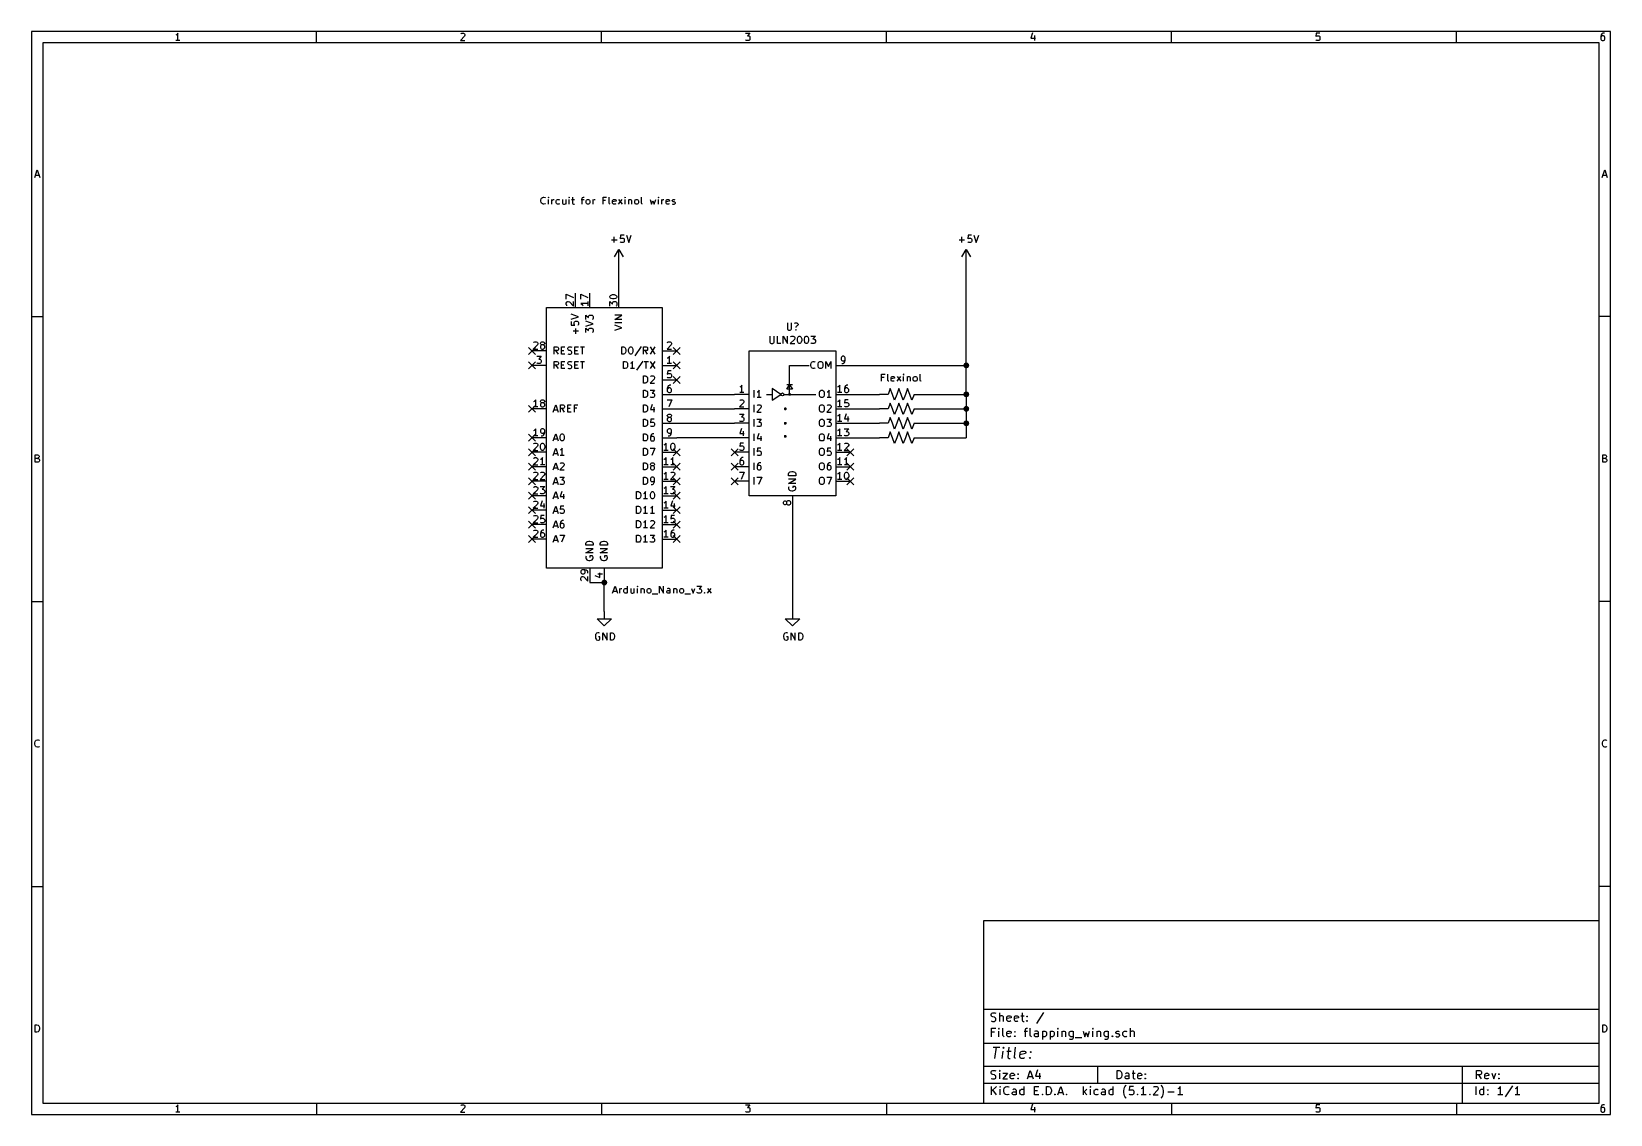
# Model space of a CAD drawing. Extents: x 10 to 287, y -200 to -10.
import ezdxf

# ---------------------------------------------------------------- set-up
doc = ezdxf.new("R2010")
doc.units = 0
doc.header["$MEASUREMENT"] = 0
for name, color, linetype in [('BLUE2', 5, 'CONTINUOUS'), ('BLUE3', 171, 'CONTINUOUS'), ('CYAN2', 4, 'CONTINUOUS'), ('GREEN2', 3, 'CONTINUOUS'), ('LYELLOW', 51, 'CONTINUOUS'), ('RED2', 1, 'CONTINUOUS')]:
    doc.layers.add(name, color=color, linetype=linetype)

msp = doc.modelspace()

# ---------------------------------------------------------------- linework, layer by layer
at = {"layer": 'BLUE2', "linetype": 'CONTINUOUS'}
for p, q in [((97.1804, -65.4304), (98.3996, -66.6496)), ((98.3996, -65.4304), (97.1804, -66.6496)), ((122.58, -65.4304), (123.8, -66.6496)), ((123.8, -65.4304), (122.58, -66.6496)), ((97.1804, -67.9704), (98.3996, -69.1896)), ((98.3996, -67.9704), (97.1804, -69.1896)), ((122.58, -67.9704), (123.8, -69.1896)), ((123.8, -67.9704), (122.58, -69.1896)), ((122.58, -70.5104), (123.8, -71.7296)), ((123.8, -70.5104), (122.58, -71.7296)), ((97.1804, -75.5904), (98.3996, -76.8096)), ((98.3996, -75.5904), (97.1804, -76.8096)), ((97.1804, -80.6704), (98.3996, -81.8896)), ((98.3996, -80.6704), (97.1804, -81.8896)), ((97.1804, -83.2104), (98.3996, -84.4296)), ((98.3996, -83.2104), (97.1804, -84.4296)), ((97.1804, -85.7504), (98.3996, -86.9696)), ((98.3996, -85.7504), (97.1804, -86.9696)), ((122.58, -83.2104), (123.8, -84.4296)), ((123.8, -83.2104), (122.58, -84.4296)), ((122.58, -85.7504), (123.8, -86.9696)), ((123.8, -85.7504), (122.58, -86.9696)), ((132.74, -83.2104), (133.96, -84.4296)), ((133.96, -83.2104), (132.74, -84.4296)), ((132.74, -85.7504), (133.96, -86.9696)), ((133.96, -85.7504), (132.74, -86.9696)), ((153.06, -83.2104), (154.28, -84.4296)), ((154.28, -83.2104), (153.06, -84.4296)), ((153.06, -85.7504), (154.28, -86.9696)), ((154.28, -85.7504), (153.06, -86.9696)), ((97.1804, -88.2904), (98.3996, -89.5096)), ((98.3996, -88.2904), (97.1804, -89.5096)), ((122.58, -88.2904), (123.8, -89.5096)), ((123.8, -88.2904), (122.58, -89.5096)), ((132.74, -88.2904), (133.96, -89.5096)), ((133.96, -88.2904), (132.74, -89.5096)), ((153.06, -88.2904), (154.28, -89.5096)), ((154.28, -88.2904), (153.06, -89.5096)), ((97.1804, -90.8304), (98.3996, -92.0496)), ((98.3996, -90.8304), (97.1804, -92.0496)), ((122.58, -90.8304), (123.8, -92.0496)), ((123.8, -90.8304), (122.58, -92.0496)), ((97.1804, -93.3704), (98.3996, -94.5896)), ((98.3996, -93.3704), (97.1804, -94.5896)), ((122.58, -93.3704), (123.8, -94.5896)), ((123.8, -93.3704), (122.58, -94.5896)), ((97.1804, -95.9104), (98.3996, -97.1296)), ((98.3996, -95.9104), (97.1804, -97.1296)), ((122.58, -95.9104), (123.8, -97.1296)), ((123.8, -95.9104), (122.58, -97.1296)), ((97.1804, -98.4504), (98.3996, -99.6696)), ((98.3996, -98.4504), (97.1804, -99.6696)), ((122.58, -98.4504), (123.8, -99.6696)), ((123.8, -98.4504), (122.58, -99.6696))]:
    msp.add_line(p, q, dxfattribs=at)
at = {"layer": 'BLUE3', "linetype": 'CONTINUOUS'}
for p, q in [((99.3648, -39.5986), (99.4156, -39.3446)), ((99.3648, -39.7764), (99.3648, -39.5986)), ((99.4156, -40.005), (99.3648, -39.7764)), ((99.4156, -39.3446), (99.4918, -39.2176)), ((99.4918, -40.132), (99.4156, -40.005)), ((99.4918, -39.2176), (99.6188, -39.116)), ((99.6188, -40.259), (99.4918, -40.132)), ((99.6188, -39.116), (99.7966, -39.0398)), ((99.7966, -40.3098), (99.6188, -40.259)), ((99.7966, -39.0398), (99.8982, -39.0398)), ((99.8982, -40.3098), (99.7966, -40.3098)), ((99.8982, -39.0398), (100.101, -39.116)), ((100.101, -40.259), (99.8982, -40.3098)), ((100.101, -39.116), (100.152, -39.1668)), ((100.152, -40.1828), (100.101, -40.259)), ((100.686, -39.0398), (100.635, -39.116)), ((100.635, -39.116), (100.686, -39.1668)), ((100.762, -39.116), (100.686, -39.0398)), ((100.686, -39.0398), (100.686, -39.1668)), ((100.686, -39.1668), (100.762, -39.116)), ((100.686, -40.3098), (100.686, -39.4716)), ((101.295, -40.3098), (101.295, -39.4716)), ((101.295, -39.7002), (101.371, -39.5986)), ((101.371, -39.5986), (101.422, -39.5224)), ((101.422, -39.5224), (101.549, -39.4716)), ((101.549, -39.4716), (101.676, -39.4716)), ((102.032, -39.7002), (102.083, -39.5986)), ((102.032, -40.0812), (102.032, -39.7002)), ((102.083, -40.1828), (102.032, -40.0812)), ((102.083, -39.5986), (102.159, -39.5224)), ((102.159, -40.259), (102.083, -40.1828)), ((102.159, -39.5224), (102.26, -39.4716)), ((102.26, -40.3098), (102.159, -40.259)), ((102.26, -39.4716), (102.514, -39.4716)), ((102.514, -40.3098), (102.26, -40.3098)), ((102.514, -39.4716), (102.641, -39.5224)), ((102.641, -40.259), (102.514, -40.3098)), ((103.175, -39.4716), (103.175, -40.132)), ((103.175, -40.132), (103.226, -40.259)), ((103.226, -40.259), (103.353, -40.3098)), ((103.353, -40.3098), (103.53, -40.3098)), ((103.53, -40.3098), (103.657, -40.259)), ((103.657, -40.259), (103.708, -40.1828)), ((103.708, -39.4716), (103.708, -40.3098)), ((104.318, -39.0398), (104.267, -39.116)), ((104.267, -39.116), (104.318, -39.1668)), ((104.394, -39.116), (104.318, -39.0398)), ((104.318, -39.0398), (104.318, -39.1668)), ((104.318, -39.1668), (104.394, -39.116)), ((104.318, -40.3098), (104.318, -39.4716)), ((104.75, -39.4716), (105.232, -39.4716)), ((104.927, -39.0398), (104.927, -40.132)), ((104.927, -40.132), (104.978, -40.259)), ((104.978, -40.259), (105.105, -40.3098)), ((105.105, -40.3098), (105.232, -40.3098)), ((106.451, -39.4716), (106.934, -39.4716)), ((106.629, -39.2176), (106.68, -39.116)), ((106.629, -40.3098), (106.629, -39.2176)), ((106.68, -39.116), (106.807, -39.0398)), ((106.807, -39.0398), (106.934, -39.0398)), ((107.29, -39.7002), (107.34, -39.5986)), ((107.29, -40.0812), (107.29, -39.7002)), ((107.34, -40.1828), (107.29, -40.0812)), ((107.34, -39.5986), (107.417, -39.5224)), ((107.417, -40.259), (107.34, -40.1828)), ((107.417, -39.5224), (107.518, -39.4716)), ((107.518, -40.3098), (107.417, -40.259)), ((107.518, -39.4716), (107.721, -39.4716)), ((107.721, -40.3098), (107.518, -40.3098)), ((107.721, -39.4716), (107.823, -39.5224)), ((107.823, -40.259), (107.721, -40.3098)), ((107.823, -39.5224), (107.899, -39.5986)), ((107.899, -40.1828), (107.823, -40.259)), ((107.899, -39.5986), (107.95, -39.7002)), ((107.95, -40.0812), (107.899, -40.1828)), ((107.95, -39.7002), (107.95, -40.0812)), ((108.509, -40.3098), (108.509, -39.4716)), ((108.509, -39.7002), (108.56, -39.5986)), ((108.56, -39.5986), (108.61, -39.5224)), ((108.61, -39.5224), (108.737, -39.4716)), ((108.737, -39.4716), (108.864, -39.4716)), ((110.261, -40.3098), (110.261, -39.0398)), ((110.261, -39.0398), (110.846, -39.0398)), ((110.668, -39.6494), (110.261, -39.6494)), ((111.328, -40.132), (111.328, -39.0398)), ((111.404, -40.259), (111.328, -40.132)), ((111.531, -40.3098), (111.404, -40.259)), ((111.938, -39.6494), (112.014, -39.5224)), ((111.938, -40.132), (111.938, -39.6494)), ((112.547, -39.7764), (111.938, -39.878)), ((112.014, -40.259), (111.938, -40.132)), ((112.014, -39.5224), (112.116, -39.4716)), ((112.116, -40.3098), (112.014, -40.259)), ((112.116, -39.4716), (112.37, -39.4716)), ((112.37, -40.3098), (112.116, -40.3098)), ((112.37, -39.4716), (112.497, -39.5224)), ((112.497, -40.259), (112.37, -40.3098)), ((112.497, -39.5224), (112.547, -39.6494)), ((112.547, -39.6494), (112.547, -39.7764)), ((112.979, -40.3098), (113.64, -39.4716)), ((112.979, -39.4716), (113.64, -40.3098)), ((114.122, -39.0398), (114.071, -39.116)), ((114.071, -39.116), (114.122, -39.1668)), ((114.173, -39.116), (114.122, -39.0398)), ((114.122, -39.0398), (114.122, -39.1668)), ((114.122, -39.1668), (114.173, -39.116)), ((114.122, -40.3098), (114.122, -39.4716)), ((114.732, -39.4716), (114.732, -40.3098)), ((114.732, -39.5986), (114.783, -39.5224)), ((114.783, -39.5224), (114.91, -39.4716)), ((114.91, -39.4716), (115.087, -39.4716)), ((115.087, -39.4716), (115.214, -39.5224)), ((115.214, -39.5224), (115.265, -39.6494)), ((115.265, -39.6494), (115.265, -40.3098)), ((115.824, -39.7002), (115.875, -39.5986)), ((115.824, -40.0812), (115.824, -39.7002)), ((115.875, -40.1828), (115.824, -40.0812)), ((115.875, -39.5986), (115.926, -39.5224)), ((115.926, -40.259), (115.875, -40.1828)), ((115.926, -39.5224), (116.053, -39.4716)), ((116.053, -40.3098), (115.926, -40.259)), ((116.053, -39.4716), (116.23, -39.4716)), ((116.23, -40.3098), (116.053, -40.3098)), ((116.23, -39.4716), (116.357, -39.5224)), ((116.357, -40.259), (116.23, -40.3098)), ((116.357, -39.5224), (116.408, -39.5986)), ((116.408, -40.1828), (116.357, -40.259)), ((116.408, -39.5986), (116.484, -39.7002)), ((116.484, -40.0812), (116.408, -40.1828)), ((116.484, -39.7002), (116.484, -40.0812)), ((117.018, -40.132), (117.018, -39.0398)), ((117.094, -40.259), (117.018, -40.132)), ((117.196, -40.3098), (117.094, -40.259)), ((118.542, -39.4716), (118.77, -40.3098)), ((118.77, -40.3098), (119.024, -39.7002)), ((119.024, -39.7002), (119.253, -40.3098)), ((119.253, -40.3098), (119.507, -39.4716)), ((119.99, -39.0398), (119.939, -39.116)), ((119.939, -39.116), (119.99, -39.1668)), ((120.04, -39.116), (119.99, -39.0398)), ((119.99, -39.0398), (119.99, -39.1668)), ((119.99, -39.1668), (120.04, -39.116)), ((119.99, -40.3098), (119.99, -39.4716)), ((120.599, -40.3098), (120.599, -39.4716)), ((120.599, -39.7002), (120.65, -39.5986)), ((120.65, -39.5986), (120.726, -39.5224)), ((120.726, -39.5224), (120.828, -39.4716)), ((120.828, -39.4716), (120.955, -39.4716)), ((121.31, -39.6494), (121.387, -39.5224)), ((121.31, -40.132), (121.31, -39.6494)), ((121.92, -39.7764), (121.31, -39.878)), ((121.387, -40.259), (121.31, -40.132)), ((121.387, -39.5224), (121.488, -39.4716)), ((121.488, -40.3098), (121.387, -40.259)), ((121.488, -39.4716), (121.742, -39.4716)), ((121.742, -40.3098), (121.488, -40.3098)), ((121.742, -39.4716), (121.869, -39.5224)), ((121.869, -40.259), (121.742, -40.3098)), ((121.869, -39.5224), (121.92, -39.6494)), ((121.92, -39.6494), (121.92, -39.7764)), ((122.403, -39.6494), (122.479, -39.5224)), ((122.403, -39.7002), (122.403, -39.6494)), ((122.479, -39.8272), (122.403, -39.7002)), ((122.403, -40.259), (122.53, -40.3098)), ((122.479, -39.5224), (122.58, -39.4716)), ((122.58, -39.878), (122.479, -39.8272)), ((122.53, -40.3098), (122.758, -40.3098)), ((122.58, -39.4716), (122.758, -39.4716)), ((122.758, -39.878), (122.58, -39.878)), ((122.758, -39.4716), (122.885, -39.5224)), ((122.885, -39.9542), (122.758, -39.878)), ((122.758, -40.3098), (122.885, -40.259)), ((122.961, -40.0812), (122.885, -39.9542)), ((122.885, -40.259), (122.961, -40.132)), ((122.961, -40.132), (122.961, -40.0812))]:
    msp.add_line(p, q, dxfattribs=at)
at = {"layer": 'CYAN2', "linetype": 'CONTINUOUS'}
for p, q in [((111.76, -46.5328), (112.725, -46.5328)), ((112.243, -47.0154), (112.243, -46.0502)), ((113.335, -45.7454), (113.284, -46.355)), ((113.284, -46.355), (113.335, -46.3042)), ((113.335, -46.9646), (113.284, -46.8884)), ((113.944, -45.7454), (113.335, -45.7454)), ((113.335, -46.3042), (113.462, -46.228)), ((113.462, -47.0154), (113.335, -46.9646)), ((113.462, -46.228), (113.767, -46.228)), ((113.767, -47.0154), (113.462, -47.0154)), ((113.767, -46.228), (113.894, -46.3042)), ((113.894, -46.9646), (113.767, -47.0154)), ((113.894, -46.3042), (113.944, -46.355)), ((113.944, -46.8884), (113.894, -46.9646)), ((113.944, -46.355), (113.995, -46.482)), ((113.995, -46.7868), (113.944, -46.8884)), ((113.995, -46.482), (113.995, -46.7868)), ((114.376, -45.7454), (114.783, -47.0154)), ((114.783, -47.0154), (115.214, -45.7454)), ((172.72, -46.5328), (173.685, -46.5328)), ((173.203, -47.0154), (173.203, -46.0502)), ((174.295, -45.7454), (174.244, -46.355)), ((174.244, -46.355), (174.295, -46.3042)), ((174.295, -46.9646), (174.244, -46.8884)), ((174.904, -45.7454), (174.295, -45.7454)), ((174.295, -46.3042), (174.422, -46.228)), ((174.422, -47.0154), (174.295, -46.9646)), ((174.422, -46.228), (174.727, -46.228)), ((174.727, -47.0154), (174.422, -47.0154)), ((174.727, -46.228), (174.854, -46.3042)), ((174.854, -46.9646), (174.727, -47.0154)), ((174.854, -46.3042), (174.904, -46.355)), ((174.904, -46.8884), (174.854, -46.9646)), ((174.904, -46.355), (174.955, -46.482)), ((174.955, -46.7868), (174.904, -46.8884)), ((174.955, -46.482), (174.955, -46.7868)), ((175.336, -45.7454), (175.743, -47.0154)), ((175.743, -47.0154), (176.174, -45.7454)), ((105.969, -60.0456), (104.699, -59.6138)), ((104.699, -60.4774), (105.969, -60.0456)), ((104.699, -60.8838), (104.699, -61.4934)), ((105.258, -60.96), (105.308, -60.8838)), ((105.308, -60.8838), (105.435, -60.833)), ((105.435, -60.833), (105.74, -60.833)), ((105.74, -60.833), (105.842, -60.8838)), ((105.842, -60.8838), (105.918, -60.96)), ((107.239, -60.5282), (107.239, -59.7408)), ((107.239, -59.7408), (107.721, -60.1726)), ((108.509, -61.2648), (107.239, -60.833)), ((107.721, -59.9948), (107.798, -59.8678)), ((107.721, -60.1726), (107.721, -59.9948)), ((107.798, -59.8678), (107.848, -59.7916)), ((107.848, -59.7916), (107.975, -59.7408)), ((107.975, -59.7408), (108.28, -59.7408)), ((108.28, -59.7408), (108.382, -59.7916)), ((108.382, -59.7916), (108.458, -59.8678)), ((108.458, -60.4774), (108.382, -60.5282)), ((108.458, -59.8678), (108.509, -59.9948)), ((108.509, -60.3504), (108.458, -60.4774)), ((108.509, -59.9948), (108.509, -60.3504)), ((112.319, -60.5282), (113.589, -59.7916)), ((113.589, -59.7916), (112.319, -59.7916)), ((113.589, -60.5282), (112.319, -60.5282)), ((104.699, -61.4934), (105.308, -61.5442)), ((105.969, -62.5856), (105.004, -62.5856)), ((105.181, -61.0616), (105.258, -60.96)), ((105.181, -61.3664), (105.181, -61.0616)), ((105.258, -61.4934), (105.181, -61.3664)), ((105.308, -61.5442), (105.258, -61.4934)), ((105.486, -63.0682), (105.486, -62.103)), ((105.918, -61.4934), (105.842, -61.5442)), ((105.918, -60.96), (105.969, -61.0616)), ((105.969, -61.3664), (105.918, -61.4934)), ((105.969, -61.0616), (105.969, -61.3664)), ((107.239, -61.6712), (108.509, -61.2648)), ((107.239, -62.8142), (107.239, -62.0522)), ((107.239, -62.0522), (107.721, -62.4586)), ((107.721, -62.2808), (107.798, -62.1538)), ((107.721, -62.4586), (107.721, -62.2808)), ((107.798, -62.1538), (107.848, -62.103)), ((107.848, -62.103), (107.975, -62.0522)), ((107.975, -62.0522), (108.28, -62.0522)), ((108.28, -62.0522), (108.382, -62.103)), ((108.382, -62.103), (108.458, -62.1538)), ((108.458, -62.7634), (108.382, -62.8142)), ((108.458, -62.1538), (108.509, -62.2808)), ((108.509, -62.6364), (108.458, -62.7634)), ((108.509, -62.2808), (108.509, -62.6364)), ((113.589, -61.1378), (112.319, -61.1378)), ((113.589, -61.976), (112.319, -61.5442)), ((112.319, -62.4078), (113.589, -61.976)), ((139.548, -63.4492), (139.548, -64.4906)), ((140.259, -64.4906), (140.259, -63.4492)), ((140.868, -64.7192), (140.868, -63.4492)), ((141.884, -64.7192), (141.884, -63.4492)), ((141.884, -63.4492), (142.621, -64.7192)), ((142.596, -61.1378), (142.596, -62.1792)), ((142.596, -62.1792), (142.646, -62.2808)), ((142.621, -64.7192), (142.621, -63.4492)), ((142.646, -62.2808), (142.723, -62.357)), ((142.723, -62.357), (142.824, -62.4078)), ((142.824, -62.4078), (143.078, -62.4078)), ((143.078, -62.4078), (143.205, -62.357)), ((143.154, -63.5762), (143.231, -63.5254)), ((143.205, -62.357), (143.256, -62.2808)), ((143.231, -63.5254), (143.358, -63.4492)), ((143.256, -62.2808), (143.307, -62.1792)), ((143.307, -62.1792), (143.307, -61.1378)), ((143.358, -63.4492), (143.637, -63.4492)), ((143.637, -63.4492), (143.764, -63.5254)), ((143.764, -63.5254), (143.84, -63.5762)), ((143.84, -63.5762), (143.891, -63.7032)), ((143.866, -61.214), (143.993, -61.1378)), ((143.891, -63.7032), (143.891, -63.8048)), ((143.993, -61.1378), (144.272, -61.1378)), ((144.043, -62.357), (144.094, -62.2808)), ((144.094, -62.4078), (144.043, -62.357)), ((144.17, -61.7474), (144.094, -61.8744)), ((144.094, -61.8744), (144.094, -61.9252)), ((144.094, -62.2808), (144.17, -62.357)), ((144.094, -62.2808), (144.094, -62.4078)), ((144.17, -62.357), (144.094, -62.4078)), ((144.221, -61.6966), (144.17, -61.7474)), ((144.348, -61.6204), (144.221, -61.6966)), ((144.272, -61.1378), (144.399, -61.214)), ((144.399, -61.5696), (144.348, -61.6204)), ((144.374, -63.9318), (144.424, -63.7032)), ((144.399, -61.214), (144.475, -61.3156)), ((144.475, -61.4426), (144.399, -61.5696)), ((144.424, -63.7032), (144.501, -63.5762)), ((144.475, -61.3156), (144.475, -61.4426)), ((144.501, -63.5762), (144.551, -63.5254)), ((144.551, -63.5254), (144.678, -63.4492)), ((144.678, -63.4492), (144.805, -63.4492)), ((144.805, -63.4492), (144.907, -63.5254)), ((144.907, -63.5254), (144.983, -63.5762)), ((144.983, -63.5762), (145.034, -63.7032)), ((145.034, -63.7032), (145.11, -63.9318)), ((145.593, -63.9318), (145.644, -63.7032)), ((145.644, -63.7032), (145.694, -63.5762)), ((145.694, -63.5762), (145.771, -63.5254)), ((145.771, -63.5254), (145.898, -63.4492)), ((145.898, -63.4492), (145.999, -63.4492)), ((145.999, -63.4492), (146.126, -63.5254)), ((146.126, -63.5254), (146.177, -63.5762)), ((146.177, -63.5762), (146.253, -63.7032)), ((146.253, -63.7032), (146.304, -63.9318)), ((146.736, -63.4492), (147.523, -63.4492)), ((147.523, -63.4492), (147.091, -63.9318)), ((101.702, -66.5988), (101.702, -65.3288)), ((101.702, -65.3288), (102.184, -65.3288)), ((102.184, -65.9892), (101.702, -65.9892)), ((102.438, -66.5988), (102.006, -65.9892)), ((102.184, -65.3288), (102.311, -65.405)), ((102.311, -65.9384), (102.184, -65.9892)), ((102.311, -65.405), (102.387, -65.4558)), ((102.387, -65.8876), (102.311, -65.9384)), ((102.387, -65.4558), (102.438, -65.5828)), ((102.438, -65.7606), (102.387, -65.8876)), ((102.438, -65.5828), (102.438, -65.7606)), ((102.972, -66.5988), (102.972, -65.3288)), ((102.972, -65.3288), (103.581, -65.3288)), ((102.972, -65.9384), (103.403, -65.9384)), ((104.064, -65.5828), (104.14, -65.4558)), ((104.064, -65.6844), (104.064, -65.5828)), ((104.14, -65.8114), (104.064, -65.6844)), ((104.14, -65.4558), (104.191, -65.405)), ((104.191, -65.8876), (104.14, -65.8114)), ((104.191, -65.405), (104.318, -65.3288)), ((104.318, -65.9384), (104.191, -65.8876)), ((104.318, -65.3288), (104.623, -65.3288)), ((104.546, -65.9892), (104.318, -65.9384)), ((104.673, -66.0654), (104.546, -65.9892)), ((104.623, -65.3288), (104.8, -65.405)), ((104.724, -66.1162), (104.673, -66.0654)), ((104.673, -66.548), (104.724, -66.4718)), ((104.8, -66.2432), (104.724, -66.1162)), ((104.724, -66.4718), (104.8, -66.3702)), ((104.8, -66.3702), (104.8, -66.2432)), ((105.334, -66.5988), (105.334, -65.3288)), ((105.334, -65.3288), (105.943, -65.3288)), ((105.334, -65.9384), (105.766, -65.9384)), ((106.299, -65.3288), (107.036, -65.3288)), ((106.68, -66.5988), (106.68, -65.3288)), ((113.563, -66.5988), (113.563, -65.3288)), ((113.563, -65.3288), (113.868, -65.3288)), ((113.868, -65.3288), (114.046, -65.405)), ((114.046, -65.405), (114.173, -65.5066)), ((114.173, -66.421), (114.046, -66.548)), ((114.173, -65.5066), (114.224, -65.6336)), ((114.224, -66.294), (114.173, -66.421)), ((114.224, -65.6336), (114.275, -65.8876)), ((114.275, -66.0654), (114.224, -66.294)), ((114.275, -65.8876), (114.275, -66.0654)), ((114.757, -65.8114), (114.833, -65.5828)), ((114.757, -66.1162), (114.757, -65.8114)), ((114.833, -66.3702), (114.757, -66.1162)), ((114.833, -65.5828), (114.884, -65.4558)), ((114.884, -66.4718), (114.833, -66.3702)), ((114.884, -65.4558), (114.96, -65.405)), ((114.96, -66.548), (114.884, -66.4718)), ((114.96, -65.405), (115.062, -65.3288)), ((115.062, -65.3288), (115.189, -65.3288)), ((115.189, -65.3288), (115.316, -65.405)), ((115.316, -65.405), (115.367, -65.4558)), ((115.367, -66.4718), (115.316, -66.548)), ((115.367, -65.4558), (115.443, -65.5828)), ((115.443, -66.3702), (115.367, -66.4718)), ((115.443, -65.5828), (115.494, -65.8114)), ((115.494, -66.1162), (115.443, -66.3702)), ((115.494, -65.8114), (115.494, -66.1162)), ((116.942, -65.278), (115.849, -66.9036)), ((117.373, -66.5988), (117.373, -65.3288)), ((117.373, -65.3288), (117.856, -65.3288)), ((117.856, -65.9892), (117.373, -65.9892)), ((118.085, -66.5988), (117.678, -65.9892)), ((117.856, -65.3288), (117.983, -65.405)), ((117.983, -65.9384), (117.856, -65.9892)), ((117.983, -65.405), (118.034, -65.4558)), ((118.034, -65.8876), (117.983, -65.9384)), ((118.034, -65.4558), (118.085, -65.5828)), ((118.085, -65.7606), (118.034, -65.8876)), ((118.085, -65.5828), (118.085, -65.7606)), ((118.516, -65.3288), (119.355, -66.5988)), ((119.355, -65.3288), (118.516, -66.5988)), ((139.548, -64.4906), (139.598, -64.5922)), ((139.598, -64.5922), (139.649, -64.6684)), ((139.649, -64.6684), (139.776, -64.7192)), ((139.776, -64.7192), (140.03, -64.7192)), ((140.03, -64.7192), (140.132, -64.6684)), ((140.132, -64.6684), (140.208, -64.5922)), ((140.208, -64.5922), (140.259, -64.4906)), ((141.478, -64.7192), (140.868, -64.7192)), ((143.84, -64.008), (143.104, -64.7192)), ((143.104, -64.7192), (143.891, -64.7192)), ((143.891, -63.8048), (143.84, -64.008)), ((144.374, -64.2366), (144.374, -63.9318)), ((144.424, -64.4906), (144.374, -64.2366)), ((144.501, -64.5922), (144.424, -64.4906)), ((144.551, -64.6684), (144.501, -64.5922)), ((144.678, -64.7192), (144.551, -64.6684)), ((144.805, -64.7192), (144.678, -64.7192)), ((144.907, -64.6684), (144.805, -64.7192)), ((144.983, -64.5922), (144.907, -64.6684)), ((145.034, -64.4906), (144.983, -64.5922)), ((145.11, -64.2366), (145.034, -64.4906)), ((145.11, -63.9318), (145.11, -64.2366)), ((145.593, -64.2366), (145.593, -63.9318)), ((145.644, -64.4906), (145.593, -64.2366)), ((145.694, -64.5922), (145.644, -64.4906)), ((145.771, -64.6684), (145.694, -64.5922)), ((145.898, -64.7192), (145.771, -64.6684)), ((145.999, -64.7192), (145.898, -64.7192)), ((146.126, -64.6684), (145.999, -64.7192)), ((146.177, -64.5922), (146.126, -64.6684)), ((146.253, -64.4906), (146.177, -64.5922)), ((146.304, -64.2366), (146.253, -64.4906)), ((146.304, -63.9318), (146.304, -64.2366)), ((146.787, -64.6684), (146.736, -64.5922)), ((146.914, -64.7192), (146.787, -64.6684)), ((147.269, -64.7192), (146.914, -64.7192)), ((147.091, -63.9318), (147.269, -63.9318)), ((147.269, -63.9318), (147.396, -64.008)), ((147.396, -64.6684), (147.269, -64.7192)), ((147.396, -64.008), (147.447, -64.0588)), ((147.447, -64.5922), (147.396, -64.6684)), ((147.447, -64.0588), (147.523, -64.1858)), ((147.523, -64.4906), (147.447, -64.5922)), ((147.523, -64.1858), (147.523, -64.4906)), ((101.702, -69.1388), (101.702, -67.8688)), ((101.702, -67.8688), (102.184, -67.8688)), ((102.184, -68.5292), (101.702, -68.5292)), ((102.438, -69.1388), (102.006, -68.5292)), ((102.184, -67.8688), (102.311, -67.945)), ((102.311, -68.4784), (102.184, -68.5292)), ((102.311, -67.945), (102.387, -67.9958)), ((102.387, -68.4276), (102.311, -68.4784)), ((102.387, -67.9958), (102.438, -68.1228)), ((102.438, -68.3006), (102.387, -68.4276)), ((102.438, -68.1228), (102.438, -68.3006)), ((103.581, -66.5988), (102.972, -66.5988)), ((102.972, -69.1388), (102.972, -67.8688)), ((102.972, -67.8688), (103.581, -67.8688)), ((102.972, -68.4784), (103.403, -68.4784)), ((103.581, -69.1388), (102.972, -69.1388)), ((104.064, -66.548), (104.242, -66.5988)), ((104.064, -68.1228), (104.14, -67.9958)), ((104.064, -68.2244), (104.064, -68.1228)), ((104.14, -68.3514), (104.064, -68.2244)), ((104.064, -69.088), (104.242, -69.1388)), ((104.14, -67.9958), (104.191, -67.945)), ((104.191, -68.4276), (104.14, -68.3514)), ((104.191, -67.945), (104.318, -67.8688)), ((104.318, -68.4784), (104.191, -68.4276)), ((104.242, -66.5988), (104.546, -66.5988)), ((104.242, -69.1388), (104.546, -69.1388)), ((104.318, -67.8688), (104.623, -67.8688)), ((104.546, -68.5292), (104.318, -68.4784)), ((104.546, -66.5988), (104.673, -66.548)), ((104.673, -68.6054), (104.546, -68.5292)), ((104.546, -69.1388), (104.673, -69.088)), ((104.623, -67.8688), (104.8, -67.945)), ((104.724, -68.6562), (104.673, -68.6054)), ((104.673, -69.088), (104.724, -69.0118)), ((104.8, -68.7832), (104.724, -68.6562)), ((104.724, -69.0118), (104.8, -68.9102)), ((104.8, -68.9102), (104.8, -68.7832)), ((105.943, -66.5988), (105.334, -66.5988)), ((105.334, -69.1388), (105.334, -67.8688)), ((105.334, -67.8688), (105.943, -67.8688)), ((105.334, -68.4784), (105.766, -68.4784)), ((105.943, -69.1388), (105.334, -69.1388)), ((106.299, -67.8688), (107.036, -67.8688)), ((106.68, -69.1388), (106.68, -67.8688)), ((113.868, -66.5988), (113.563, -66.5988)), ((114.046, -66.548), (113.868, -66.5988)), ((113.868, -69.1388), (113.868, -67.8688)), ((113.868, -67.8688), (114.173, -67.8688)), ((114.173, -69.1388), (113.868, -69.1388)), ((114.173, -67.8688), (114.351, -67.945)), ((114.351, -69.088), (114.173, -69.1388)), ((114.351, -67.945), (114.478, -68.0466)), ((114.478, -68.961), (114.351, -69.088)), ((114.478, -68.0466), (114.529, -68.1736)), ((114.529, -68.834), (114.478, -68.961)), ((114.529, -68.1736), (114.579, -68.4276)), ((114.579, -68.6054), (114.529, -68.834)), ((114.579, -68.4276), (114.579, -68.6054)), ((115.062, -66.5988), (114.96, -66.548)), ((115.189, -66.5988), (115.062, -66.5988)), ((115.189, -68.1736), (115.062, -68.2244)), ((115.799, -69.1388), (115.062, -69.1388)), ((115.316, -66.548), (115.189, -66.5988)), ((115.316, -68.0466), (115.189, -68.1736)), ((115.443, -67.8688), (115.316, -68.0466)), ((115.443, -69.1388), (115.443, -67.8688)), ((117.246, -67.818), (116.154, -69.4436)), ((117.5, -67.8688), (118.212, -67.8688)), ((117.856, -69.1388), (117.856, -67.8688)), ((118.516, -67.8688), (119.355, -69.1388)), ((119.355, -67.8688), (118.516, -69.1388)), ((146.736, -68.4276), (146.787, -68.1736)), ((146.736, -68.6054), (146.736, -68.4276)), ((146.787, -68.834), (146.736, -68.6054)), ((146.787, -68.1736), (146.837, -68.0466)), ((146.837, -68.961), (146.787, -68.834)), ((146.837, -68.0466), (146.964, -67.945)), ((146.964, -69.088), (146.837, -68.961)), ((146.964, -67.945), (147.142, -67.8688)), ((147.142, -69.1388), (146.964, -69.088)), ((147.142, -67.8688), (147.269, -67.8688)), ((147.269, -69.1388), (147.142, -69.1388)), ((147.269, -67.8688), (147.447, -67.945)), ((147.447, -69.088), (147.269, -69.1388)), ((147.447, -67.945), (147.498, -67.9958)), ((147.498, -69.0118), (147.447, -69.088)), ((148.006, -68.3006), (148.057, -68.0466)), ((148.006, -68.707), (148.006, -68.3006)), ((148.057, -68.961), (148.006, -68.707)), ((148.057, -68.0466), (148.184, -67.945)), ((148.184, -69.088), (148.057, -68.961)), ((148.184, -67.945), (148.285, -67.8688)), ((148.285, -69.1388), (148.184, -69.088)), ((148.285, -67.8688), (148.539, -67.8688)), ((148.539, -69.1388), (148.285, -69.1388)), ((148.539, -67.8688), (148.666, -67.945)), ((148.666, -69.088), (148.539, -69.1388)), ((148.666, -67.945), (148.768, -68.0466)), ((148.768, -68.961), (148.666, -69.088)), ((148.768, -68.0466), (148.844, -68.3006)), ((148.844, -68.707), (148.768, -68.961)), ((148.844, -68.3006), (148.844, -68.707)), ((149.377, -69.1388), (149.377, -67.8688)), ((149.377, -67.8688), (149.809, -68.7832)), ((149.809, -68.7832), (150.241, -67.8688)), ((150.241, -67.8688), (150.241, -69.1388)), ((117.373, -71.6788), (117.373, -70.4088)), ((117.373, -70.4088), (117.678, -70.4088)), ((117.678, -71.6788), (117.373, -71.6788)), ((117.678, -70.4088), (117.856, -70.485)), ((117.856, -71.628), (117.678, -71.6788)), ((117.856, -70.485), (117.983, -70.5866)), ((117.983, -71.501), (117.856, -71.628)), ((117.983, -70.5866), (118.034, -70.7136)), ((118.034, -71.374), (117.983, -71.501)), ((118.034, -70.7136), (118.085, -70.9676)), ((118.085, -71.1454), (118.034, -71.374)), ((118.085, -70.9676), (118.085, -71.1454)), ((119.253, -70.9676), (118.516, -71.6788)), ((118.516, -71.6788), (119.304, -71.6788)), ((118.567, -70.5358), (118.643, -70.485)), ((118.643, -70.485), (118.77, -70.4088)), ((118.77, -70.4088), (119.05, -70.4088)), ((119.05, -70.4088), (119.177, -70.485)), ((119.177, -70.485), (119.253, -70.5358)), ((119.253, -70.5358), (119.304, -70.6628)), ((119.304, -70.7644), (119.253, -70.9676)), ((119.304, -70.6628), (119.304, -70.7644)), ((159.131, -71.374), (159.131, -70.104)), ((159.131, -70.104), (159.741, -70.104)), ((159.563, -70.7136), (159.131, -70.7136)), ((160.223, -71.1962), (160.223, -70.104)), ((160.274, -71.3232), (160.223, -71.1962)), ((160.401, -71.374), (160.274, -71.3232)), ((160.833, -70.7136), (160.884, -70.5866)), ((160.833, -71.1962), (160.833, -70.7136)), ((161.417, -70.8406), (160.833, -70.9422)), ((160.884, -71.3232), (160.833, -71.1962)), ((160.884, -70.5866), (161.011, -70.5358)), ((161.011, -71.374), (160.884, -71.3232)), ((161.011, -70.5358), (161.239, -70.5358)), ((161.239, -71.374), (161.011, -71.374)), ((161.239, -70.5358), (161.366, -70.5866)), ((161.366, -71.3232), (161.239, -71.374)), ((161.366, -70.5866), (161.417, -70.7136)), ((161.417, -70.7136), (161.417, -70.8406)), ((161.849, -71.374), (162.509, -70.5358)), ((161.849, -70.5358), (162.509, -71.374)), ((162.992, -70.104), (162.941, -70.1802)), ((162.941, -70.1802), (162.992, -70.231)), ((163.068, -70.1802), (162.992, -70.104)), ((162.992, -70.104), (162.992, -70.231)), ((162.992, -70.231), (163.068, -70.1802)), ((162.992, -71.374), (162.992, -70.5358)), ((163.601, -70.5358), (163.601, -71.374)), ((163.601, -70.6628), (163.678, -70.5866)), ((163.678, -70.5866), (163.779, -70.5358)), ((163.779, -70.5358), (163.957, -70.5358)), ((163.957, -70.5358), (164.084, -70.5866)), ((164.084, -70.5866), (164.16, -70.7136)), ((164.16, -70.7136), (164.16, -71.374)), ((164.694, -70.7644), (164.744, -70.6628)), ((164.694, -71.1454), (164.694, -70.7644)), ((164.744, -71.247), (164.694, -71.1454)), ((164.744, -70.6628), (164.821, -70.5866)), ((164.821, -71.3232), (164.744, -71.247)), ((164.821, -70.5866), (164.948, -70.5358)), ((164.948, -71.374), (164.821, -71.3232)), ((164.948, -70.5358), (165.125, -70.5358)), ((165.125, -71.374), (164.948, -71.374)), ((165.125, -70.5358), (165.227, -70.5866)), ((165.227, -71.3232), (165.125, -71.374)), ((165.227, -70.5866), (165.303, -70.6628)), ((165.303, -71.247), (165.227, -71.3232)), ((165.303, -70.6628), (165.354, -70.7644)), ((165.354, -71.1454), (165.303, -71.247)), ((165.354, -70.7644), (165.354, -71.1454)), ((165.913, -71.1962), (165.913, -70.104)), ((165.964, -71.3232), (165.913, -71.1962)), ((166.091, -71.374), (165.964, -71.3232)), ((117.373, -74.2188), (117.373, -72.9488)), ((117.373, -72.9488), (117.678, -72.9488)), ((117.678, -74.2188), (117.373, -74.2188)), ((117.678, -72.9488), (117.856, -73.025)), ((117.856, -74.168), (117.678, -74.2188)), ((117.856, -73.025), (117.983, -73.1266)), ((117.983, -74.041), (117.856, -74.168)), ((117.983, -73.1266), (118.034, -73.2536)), ((118.034, -73.914), (117.983, -74.041)), ((118.034, -73.2536), (118.085, -73.5076)), ((118.085, -73.6854), (118.034, -73.914)), ((118.085, -73.5076), (118.085, -73.6854)), ((118.516, -72.9488), (119.304, -72.9488)), ((118.567, -74.168), (118.516, -74.0918)), ((118.694, -74.2188), (118.567, -74.168)), ((119.05, -74.2188), (118.694, -74.2188)), ((119.304, -72.9488), (118.872, -73.4314)), ((118.872, -73.4314), (119.05, -73.4314)), ((119.05, -73.4314), (119.177, -73.5076)), ((119.177, -74.168), (119.05, -74.2188)), ((119.177, -73.5076), (119.253, -73.5584)), ((119.253, -74.0918), (119.177, -74.168)), ((119.253, -73.5584), (119.304, -73.6854)), ((119.304, -73.9902), (119.253, -74.0918)), ((119.304, -73.6854), (119.304, -73.9902)), ((136.754, -74.2188), (136.754, -72.9488)), ((137.439, -73.2536), (137.312, -73.3044)), ((138.024, -74.2188), (137.312, -74.2188)), ((137.541, -73.1266), (137.439, -73.2536)), ((137.668, -72.9488), (137.541, -73.1266)), ((137.668, -74.2188), (137.668, -72.9488)), ((148.234, -73.3806), (148.285, -73.1266)), ((148.234, -73.787), (148.234, -73.3806)), ((148.285, -74.041), (148.234, -73.787)), ((148.285, -73.1266), (148.412, -73.025)), ((148.412, -74.168), (148.285, -74.041)), ((148.412, -73.025), (148.539, -72.9488)), ((148.539, -74.2188), (148.412, -74.168)), ((148.539, -72.9488), (148.768, -72.9488)), ((148.768, -74.2188), (148.539, -74.2188)), ((148.768, -72.9488), (148.895, -73.025)), ((148.895, -74.168), (148.768, -74.2188)), ((148.895, -73.025), (149.022, -73.1266)), ((149.022, -74.041), (148.895, -74.168)), ((149.022, -73.1266), (149.073, -73.3806)), ((149.073, -73.787), (149.022, -74.041)), ((149.073, -73.3806), (149.073, -73.787)), ((149.682, -73.2536), (149.555, -73.3044)), ((150.292, -74.2188), (149.555, -74.2188)), ((149.809, -73.1266), (149.682, -73.2536)), ((149.936, -72.9488), (149.809, -73.1266)), ((149.936, -74.2188), (149.936, -72.9488)), ((101.524, -76.7588), (101.956, -75.4888)), ((101.651, -76.4032), (102.26, -76.4032)), ((101.956, -75.4888), (102.387, -76.7588)), ((102.794, -76.7588), (102.794, -75.4888)), ((102.794, -75.4888), (103.276, -75.4888)), ((103.276, -76.1492), (102.794, -76.1492)), ((103.53, -76.7588), (103.099, -76.1492)), ((103.276, -75.4888), (103.403, -75.565)), ((103.403, -76.0984), (103.276, -76.1492)), ((103.403, -75.565), (103.454, -75.6158)), ((103.454, -76.0476), (103.403, -76.0984)), ((103.454, -75.6158), (103.53, -75.7428)), ((103.53, -75.9206), (103.454, -76.0476)), ((103.53, -75.7428), (103.53, -75.9206)), ((104.064, -76.7588), (104.064, -75.4888)), ((104.064, -75.4888), (104.673, -75.4888)), ((104.064, -76.0984), (104.496, -76.0984)), ((104.673, -76.7588), (104.064, -76.7588)), ((105.232, -76.7588), (105.232, -75.4888)), ((105.232, -75.4888), (105.816, -75.4888)), ((105.639, -76.0984), (105.232, -76.0984)), ((117.373, -76.7588), (117.373, -75.4888)), ((117.373, -75.4888), (117.678, -75.4888)), ((117.678, -76.7588), (117.373, -76.7588)), ((117.678, -75.4888), (117.856, -75.565)), ((117.856, -76.708), (117.678, -76.7588)), ((117.856, -75.565), (117.983, -75.6666)), ((117.983, -76.581), (117.856, -76.708)), ((117.983, -75.6666), (118.034, -75.7936)), ((118.034, -76.454), (117.983, -76.581)), ((118.034, -75.7936), (118.085, -76.0476)), ((118.085, -76.2254), (118.034, -76.454)), ((118.085, -76.0476), (118.085, -76.2254)), ((118.872, -75.438), (118.567, -76.327)), ((118.567, -76.327), (119.355, -76.327)), ((119.177, -75.9206), (119.177, -76.7588)), ((136.754, -76.7588), (136.754, -75.4888)), ((137.973, -76.0476), (137.236, -76.7588)), ((137.236, -76.7588), (138.024, -76.7588)), ((137.312, -75.6158), (137.363, -75.565)), ((137.363, -75.565), (137.49, -75.4888)), ((137.49, -75.4888), (137.795, -75.4888)), ((137.795, -75.4888), (137.922, -75.565)), ((137.922, -75.565), (137.973, -75.6158)), ((137.973, -75.6158), (138.024, -75.7428)), ((138.024, -75.8444), (137.973, -76.0476)), ((138.024, -75.7428), (138.024, -75.8444)), ((148.234, -75.9206), (148.285, -75.6666)), ((148.234, -76.327), (148.234, -75.9206)), ((148.285, -76.581), (148.234, -76.327)), ((148.285, -75.6666), (148.412, -75.565)), ((148.412, -76.708), (148.285, -76.581)), ((148.412, -75.565), (148.539, -75.4888)), ((148.539, -76.7588), (148.412, -76.708)), ((148.539, -75.4888), (148.768, -75.4888)), ((148.768, -76.7588), (148.539, -76.7588)), ((148.768, -75.4888), (148.895, -75.565)), ((148.895, -76.708), (148.768, -76.7588)), ((148.895, -75.565), (149.022, -75.6666)), ((149.022, -76.581), (148.895, -76.708)), ((149.022, -75.6666), (149.073, -75.9206)), ((149.073, -76.327), (149.022, -76.581)), ((149.073, -75.9206), (149.073, -76.327)), ((150.241, -76.0476), (149.504, -76.7588)), ((149.504, -76.7588), (150.292, -76.7588)), ((149.555, -75.6158), (149.631, -75.565)), ((149.631, -75.565), (149.758, -75.4888)), ((149.758, -75.4888), (150.038, -75.4888)), ((150.038, -75.4888), (150.165, -75.565)), ((150.165, -75.565), (150.241, -75.6158)), ((150.241, -75.6158), (150.292, -75.7428)), ((150.292, -75.8444), (150.241, -76.0476)), ((150.292, -75.7428), (150.292, -75.8444)), ((117.373, -79.2988), (117.373, -78.0288)), ((117.373, -78.0288), (117.678, -78.0288)), ((117.678, -79.2988), (117.373, -79.2988)), ((117.678, -78.0288), (117.856, -78.105)), ((117.856, -79.248), (117.678, -79.2988)), ((117.856, -78.105), (117.983, -78.2066)), ((117.983, -79.121), (117.856, -79.248)), ((117.983, -78.2066), (118.034, -78.3336)), ((118.034, -78.994), (117.983, -79.121)), ((118.034, -78.3336), (118.085, -78.5876)), ((118.085, -78.7654), (118.034, -78.994)), ((118.085, -78.5876), (118.085, -78.7654)), ((118.643, -78.0288), (118.567, -78.6384)), ((118.567, -78.6384), (118.643, -78.5876)), ((118.643, -79.248), (118.567, -79.1718)), ((119.253, -78.0288), (118.643, -78.0288)), ((118.643, -78.5876), (118.77, -78.5114)), ((118.77, -79.2988), (118.643, -79.248)), ((118.77, -78.5114), (119.05, -78.5114)), ((119.05, -79.2988), (118.77, -79.2988)), ((119.05, -78.5114), (119.177, -78.5876)), ((119.177, -79.248), (119.05, -79.2988)), ((119.177, -78.5876), (119.253, -78.6384)), ((119.253, -79.1718), (119.177, -79.248)), ((119.253, -78.6384), (119.304, -78.7654)), ((119.304, -79.0702), (119.253, -79.1718)), ((119.304, -78.7654), (119.304, -79.0702)), ((136.754, -79.2988), (136.754, -78.0288)), ((137.236, -78.0288), (138.024, -78.0288)), ((137.312, -79.248), (137.236, -79.1718)), ((137.439, -79.2988), (137.312, -79.248)), ((137.795, -79.2988), (137.439, -79.2988)), ((138.024, -78.0288), (137.617, -78.5114)), ((137.617, -78.5114), (137.795, -78.5114)), ((137.795, -78.5114), (137.922, -78.5876)), ((137.922, -79.248), (137.795, -79.2988)), ((137.922, -78.5876), (137.973, -78.6384)), ((137.973, -79.1718), (137.922, -79.248)), ((137.973, -78.6384), (138.024, -78.7654)), ((138.024, -79.0702), (137.973, -79.1718)), ((138.024, -78.7654), (138.024, -79.0702)), ((148.234, -78.4606), (148.285, -78.2066)), ((148.234, -78.867), (148.234, -78.4606)), ((148.285, -79.121), (148.234, -78.867)), ((148.285, -78.2066), (148.412, -78.105)), ((148.412, -79.248), (148.285, -79.121)), ((148.412, -78.105), (148.539, -78.0288)), ((148.539, -79.2988), (148.412, -79.248)), ((148.539, -78.0288), (148.768, -78.0288)), ((148.768, -79.2988), (148.539, -79.2988)), ((148.768, -78.0288), (148.895, -78.105)), ((148.895, -79.248), (148.768, -79.2988)), ((148.895, -78.105), (149.022, -78.2066)), ((149.022, -79.121), (148.895, -79.248)), ((149.022, -78.2066), (149.073, -78.4606)), ((149.073, -78.867), (149.022, -79.121)), ((149.073, -78.4606), (149.073, -78.867)), ((149.504, -78.0288), (150.292, -78.0288)), ((149.555, -79.248), (149.504, -79.1718)), ((149.682, -79.2988), (149.555, -79.248)), ((150.038, -79.2988), (149.682, -79.2988)), ((150.292, -78.0288), (149.86, -78.5114)), ((149.86, -78.5114), (150.038, -78.5114)), ((150.038, -78.5114), (150.165, -78.5876)), ((150.165, -79.248), (150.038, -79.2988)), ((150.165, -78.5876), (150.241, -78.6384)), ((150.241, -79.1718), (150.165, -79.248)), ((150.241, -78.6384), (150.292, -78.7654)), ((150.292, -79.0702), (150.241, -79.1718)), ((150.292, -78.7654), (150.292, -79.0702)), ((101.524, -81.8388), (101.956, -80.5688)), ((101.651, -81.4832), (102.26, -81.4832)), ((101.956, -80.5688), (102.387, -81.8388)), ((102.743, -81.0514), (102.794, -80.8228)), ((102.743, -81.3562), (102.743, -81.0514)), ((102.794, -81.6102), (102.743, -81.3562)), ((102.794, -80.8228), (102.87, -80.6958)), ((102.87, -81.7118), (102.794, -81.6102)), ((102.87, -80.6958), (102.921, -80.645)), ((102.921, -81.788), (102.87, -81.7118)), ((102.921, -80.645), (103.048, -80.5688)), ((103.048, -81.8388), (102.921, -81.788)), ((103.048, -80.5688), (103.175, -80.5688)), ((103.175, -81.8388), (103.048, -81.8388)), ((103.175, -80.5688), (103.276, -80.645)), ((103.276, -81.788), (103.175, -81.8388)), ((103.276, -80.645), (103.353, -80.6958)), ((103.353, -81.7118), (103.276, -81.788)), ((103.353, -80.6958), (103.403, -80.8228)), ((103.403, -81.6102), (103.353, -81.7118)), ((103.403, -80.8228), (103.454, -81.0514)), ((103.454, -81.3562), (103.403, -81.6102)), ((103.454, -81.0514), (103.454, -81.3562)), ((117.373, -81.8388), (117.373, -80.5688)), ((117.373, -80.5688), (117.678, -80.5688)), ((117.678, -81.8388), (117.373, -81.8388)), ((117.678, -80.5688), (117.856, -80.645)), ((117.856, -81.788), (117.678, -81.8388)), ((117.856, -80.645), (117.983, -80.7466)), ((117.983, -81.661), (117.856, -81.788)), ((117.983, -80.7466), (118.034, -80.8736)), ((118.034, -81.534), (117.983, -81.661)), ((118.034, -80.8736), (118.085, -81.1276)), ((118.085, -81.3054), (118.034, -81.534)), ((118.085, -81.1276), (118.085, -81.3054)), ((118.643, -80.8736), (118.567, -81.1276)), ((118.567, -81.1276), (118.567, -81.6102)), ((118.643, -81.1784), (118.567, -81.3054)), ((118.567, -81.6102), (118.643, -81.7118)), ((118.77, -80.6958), (118.643, -80.8736)), ((118.694, -81.1276), (118.643, -81.1784)), ((118.643, -81.7118), (118.694, -81.788)), ((118.821, -81.0514), (118.694, -81.1276)), ((118.694, -81.788), (118.821, -81.8388)), ((118.821, -80.645), (118.77, -80.6958)), ((118.948, -80.5688), (118.821, -80.645)), ((119.05, -81.0514), (118.821, -81.0514)), ((118.821, -81.8388), (119.05, -81.8388)), ((119.177, -80.5688), (118.948, -80.5688)), ((119.177, -81.1276), (119.05, -81.0514)), ((119.05, -81.8388), (119.177, -81.788)), ((119.253, -81.1784), (119.177, -81.1276)), ((119.177, -81.788), (119.253, -81.7118)), ((119.304, -81.3054), (119.253, -81.1784)), ((119.253, -81.7118), (119.304, -81.6102)), ((119.304, -81.6102), (119.304, -81.3054)), ((136.754, -81.8388), (136.754, -80.5688)), ((137.617, -80.518), (137.312, -81.407)), ((137.312, -81.407), (138.1, -81.407)), ((137.922, -81.0006), (137.922, -81.8388)), ((148.234, -81.0006), (148.285, -80.7466)), ((148.234, -81.407), (148.234, -81.0006)), ((148.285, -81.661), (148.234, -81.407)), ((148.285, -80.7466), (148.412, -80.645)), ((148.412, -81.788), (148.285, -81.661)), ((148.412, -80.645), (148.539, -80.5688)), ((148.539, -81.8388), (148.412, -81.788)), ((148.539, -80.5688), (148.768, -80.5688)), ((148.768, -81.8388), (148.539, -81.8388)), ((148.768, -80.5688), (148.895, -80.645)), ((148.895, -81.788), (148.768, -81.8388)), ((148.895, -80.645), (149.022, -80.7466)), ((149.022, -81.661), (148.895, -81.788)), ((149.022, -80.7466), (149.073, -81.0006)), ((149.073, -81.407), (149.022, -81.661)), ((149.073, -81.0006), (149.073, -81.407)), ((149.86, -80.518), (149.555, -81.407)), ((149.555, -81.407), (150.343, -81.407)), ((150.165, -81.0006), (150.165, -81.8388)), ((101.524, -84.3788), (101.956, -83.1088)), ((101.524, -86.9188), (101.956, -85.6488)), ((101.651, -84.0232), (102.26, -84.0232)), ((101.956, -83.1088), (102.387, -84.3788)), ((101.956, -85.6488), (102.387, -86.9188)), ((102.87, -83.4136), (102.743, -83.4644)), ((103.454, -84.3788), (102.743, -84.3788)), ((102.743, -85.7758), (102.794, -85.725)), ((102.794, -85.725), (102.921, -85.6488)), ((102.972, -83.2866), (102.87, -83.4136)), ((102.921, -85.6488), (103.226, -85.6488)), ((103.099, -83.1088), (102.972, -83.2866)), ((103.099, -84.3788), (103.099, -83.1088)), ((103.226, -85.6488), (103.353, -85.725)), ((103.353, -85.725), (103.403, -85.7758)), ((103.403, -85.7758), (103.454, -85.9028)), ((117.373, -84.3788), (117.373, -83.1088)), ((117.373, -83.1088), (117.678, -83.1088)), ((117.678, -84.3788), (117.373, -84.3788)), ((117.373, -86.9188), (117.373, -85.6488)), ((117.373, -85.6488), (117.678, -85.6488)), ((117.678, -83.1088), (117.856, -83.185)), ((117.856, -84.328), (117.678, -84.3788)), ((117.678, -85.6488), (117.856, -85.725)), ((117.856, -83.185), (117.983, -83.2866)), ((117.983, -84.201), (117.856, -84.328)), ((117.856, -85.725), (117.983, -85.8266)), ((117.983, -83.2866), (118.034, -83.4136)), ((118.034, -84.074), (117.983, -84.201)), ((117.983, -85.8266), (118.034, -85.9536)), ((118.034, -83.4136), (118.085, -83.6676)), ((118.085, -83.8454), (118.034, -84.074)), ((118.085, -83.6676), (118.085, -83.8454)), ((118.516, -83.1088), (119.355, -83.1088)), ((118.567, -85.9028), (118.643, -85.7758)), ((118.643, -85.7758), (118.694, -85.725)), ((118.694, -85.725), (118.821, -85.6488)), ((119.355, -83.1088), (118.821, -84.3788)), ((118.821, -85.6488), (119.05, -85.6488)), ((119.05, -85.6488), (119.177, -85.725)), ((119.177, -85.725), (119.253, -85.7758)), ((119.253, -85.7758), (119.304, -85.9028)), ((136.754, -84.3788), (136.754, -83.1088)), ((136.754, -86.9188), (136.754, -85.6488)), ((137.363, -83.1088), (137.312, -83.7184)), ((137.312, -83.7184), (137.363, -83.6676)), ((137.363, -84.328), (137.312, -84.2518)), ((137.973, -83.1088), (137.363, -83.1088)), ((137.363, -83.6676), (137.49, -83.5914)), ((137.49, -84.3788), (137.363, -84.328)), ((137.49, -85.7758), (137.363, -85.9536)), ((137.49, -83.5914), (137.795, -83.5914)), ((137.795, -84.3788), (137.49, -84.3788)), ((137.541, -85.725), (137.49, -85.7758)), ((137.668, -85.6488), (137.541, -85.725)), ((137.922, -85.6488), (137.668, -85.6488)), ((137.795, -83.5914), (137.922, -83.6676)), ((137.922, -84.328), (137.795, -84.3788)), ((137.922, -83.6676), (137.973, -83.7184)), ((137.973, -84.2518), (137.922, -84.328)), ((137.973, -83.7184), (138.024, -83.8454)), ((138.024, -84.1502), (137.973, -84.2518)), ((138.024, -83.8454), (138.024, -84.1502)), ((148.234, -83.5406), (148.285, -83.2866)), ((148.234, -83.947), (148.234, -83.5406)), ((148.285, -84.201), (148.234, -83.947)), ((148.234, -86.0806), (148.285, -85.8266)), ((148.285, -83.2866), (148.412, -83.185)), ((148.412, -84.328), (148.285, -84.201)), ((148.285, -85.8266), (148.412, -85.725)), ((148.412, -83.185), (148.539, -83.1088)), ((148.539, -84.3788), (148.412, -84.328)), ((148.412, -85.725), (148.539, -85.6488)), ((148.539, -83.1088), (148.768, -83.1088)), ((148.768, -84.3788), (148.539, -84.3788)), ((148.539, -85.6488), (148.768, -85.6488)), ((148.768, -83.1088), (148.895, -83.185)), ((148.895, -84.328), (148.768, -84.3788)), ((148.768, -85.6488), (148.895, -85.725)), ((148.895, -83.185), (149.022, -83.2866)), ((149.022, -84.201), (148.895, -84.328)), ((148.895, -85.725), (149.022, -85.8266)), ((149.022, -83.2866), (149.073, -83.5406)), ((149.073, -83.947), (149.022, -84.201)), ((149.022, -85.8266), (149.073, -86.0806)), ((149.073, -83.5406), (149.073, -83.947)), ((149.631, -83.1088), (149.555, -83.7184)), ((149.555, -83.7184), (149.631, -83.6676)), ((149.631, -84.328), (149.555, -84.2518)), ((150.241, -83.1088), (149.631, -83.1088)), ((149.631, -83.6676), (149.758, -83.5914)), ((149.758, -84.3788), (149.631, -84.328)), ((149.758, -85.7758), (149.631, -85.9536)), ((149.758, -83.5914), (150.038, -83.5914)), ((150.038, -84.3788), (149.758, -84.3788)), ((149.809, -85.725), (149.758, -85.7758)), ((149.936, -85.6488), (149.809, -85.725)), ((150.165, -85.6488), (149.936, -85.6488)), ((150.038, -83.5914), (150.165, -83.6676)), ((150.165, -84.328), (150.038, -84.3788)), ((150.165, -83.6676), (150.241, -83.7184)), ((150.241, -84.2518), (150.165, -84.328)), ((150.241, -83.7184), (150.292, -83.8454)), ((150.292, -84.1502), (150.241, -84.2518)), ((150.292, -83.8454), (150.292, -84.1502)), ((101.524, -89.4588), (101.956, -88.1888)), ((101.651, -86.5632), (102.26, -86.5632)), ((101.956, -88.1888), (102.387, -89.4588)), ((103.403, -86.2076), (102.692, -86.9188)), ((102.692, -86.9188), (103.454, -86.9188)), ((102.692, -88.1888), (103.454, -88.1888)), ((103.454, -88.1888), (103.048, -88.6714)), ((103.454, -86.0044), (103.403, -86.2076)), ((103.454, -85.9028), (103.454, -86.0044)), ((117.678, -86.9188), (117.373, -86.9188)), ((117.373, -89.4588), (117.373, -88.1888)), ((117.373, -88.1888), (117.678, -88.1888)), ((117.856, -86.868), (117.678, -86.9188)), ((117.678, -88.1888), (117.856, -88.265)), ((117.983, -86.741), (117.856, -86.868)), ((117.856, -88.265), (117.983, -88.3666)), ((118.034, -86.614), (117.983, -86.741)), ((117.983, -88.3666), (118.034, -88.4936)), ((118.034, -85.9536), (118.085, -86.2076)), ((118.085, -86.3854), (118.034, -86.614)), ((118.034, -88.4936), (118.085, -88.7476)), ((118.085, -86.2076), (118.085, -86.3854)), ((118.567, -85.9536), (118.567, -85.9028)), ((118.643, -86.0806), (118.567, -85.9536)), ((118.643, -86.3092), (118.567, -86.4362)), ((118.567, -86.4362), (118.567, -86.6902)), ((118.567, -86.6902), (118.643, -86.7918)), ((118.643, -88.3158), (118.567, -88.4428)), ((118.567, -88.4428), (118.567, -88.7476)), ((118.694, -86.1314), (118.643, -86.0806)), ((118.694, -86.2584), (118.643, -86.3092)), ((118.643, -86.7918), (118.694, -86.868)), ((118.694, -88.265), (118.643, -88.3158)), ((118.821, -86.2076), (118.694, -86.1314)), ((118.821, -86.2076), (118.694, -86.2584)), ((118.694, -86.868), (118.821, -86.9188)), ((118.821, -88.1888), (118.694, -88.265)), ((119.05, -86.2076), (118.821, -86.2076)), ((118.821, -86.9188), (119.05, -86.9188)), ((119.05, -88.1888), (118.821, -88.1888)), ((119.177, -86.1314), (119.05, -86.2076)), ((119.177, -86.2584), (119.05, -86.2076)), ((119.05, -86.9188), (119.177, -86.868)), ((119.177, -88.265), (119.05, -88.1888)), ((119.253, -86.0806), (119.177, -86.1314)), ((119.253, -86.3092), (119.177, -86.2584)), ((119.177, -86.868), (119.253, -86.7918)), ((119.253, -88.3158), (119.177, -88.265)), ((119.304, -85.9536), (119.253, -86.0806)), ((119.304, -86.4362), (119.253, -86.3092)), ((119.253, -86.7918), (119.304, -86.6902)), ((119.304, -88.4428), (119.253, -88.3158)), ((119.304, -85.9028), (119.304, -85.9536)), ((119.304, -86.6902), (119.304, -86.4362)), ((119.304, -88.9254), (119.304, -88.4428)), ((136.754, -89.4588), (136.754, -88.1888)), ((137.236, -88.1888), (138.1, -88.1888)), ((137.363, -85.9536), (137.312, -86.2076)), ((137.312, -86.2076), (137.312, -86.6902)), ((137.363, -86.2584), (137.312, -86.3854)), ((137.312, -86.6902), (137.363, -86.7918)), ((137.439, -86.2076), (137.363, -86.2584)), ((137.363, -86.7918), (137.439, -86.868)), ((137.541, -86.1314), (137.439, -86.2076)), ((137.439, -86.868), (137.541, -86.9188)), ((137.795, -86.1314), (137.541, -86.1314)), ((137.541, -86.9188), (137.795, -86.9188)), ((138.1, -88.1888), (137.541, -89.4588)), ((137.922, -86.2076), (137.795, -86.1314)), ((137.795, -86.9188), (137.922, -86.868)), ((137.973, -86.2584), (137.922, -86.2076)), ((137.922, -86.868), (137.973, -86.7918)), ((138.024, -86.3854), (137.973, -86.2584)), ((137.973, -86.7918), (138.024, -86.6902)), ((138.024, -86.6902), (138.024, -86.3854)), ((142.799, -87.63), (142.875, -87.4522)), ((142.799, -87.9348), (142.799, -87.63)), ((144.069, -87.9348), (142.799, -87.9348)), ((142.799, -89.281), (144.069, -88.5444)), ((144.069, -88.5444), (142.799, -88.5444)), ((142.875, -87.4522), (142.977, -87.3252)), ((142.977, -87.3252), (143.104, -87.2744)), ((143.104, -87.2744), (143.358, -87.2236)), ((143.358, -87.2236), (143.535, -87.2236)), ((143.535, -87.2236), (143.764, -87.2744)), ((143.764, -87.2744), (143.891, -87.3252)), ((143.891, -87.3252), (144.018, -87.4522)), ((144.018, -87.4522), (144.069, -87.63)), ((144.069, -87.63), (144.069, -87.9348)), ((148.234, -86.487), (148.234, -86.0806)), ((148.285, -86.741), (148.234, -86.487)), ((148.234, -88.6206), (148.285, -88.3666)), ((148.234, -89.027), (148.234, -88.6206)), ((148.412, -86.868), (148.285, -86.741)), ((148.285, -88.3666), (148.412, -88.265)), ((148.539, -86.9188), (148.412, -86.868)), ((148.412, -88.265), (148.539, -88.1888)), ((148.768, -86.9188), (148.539, -86.9188)), ((148.539, -88.1888), (148.768, -88.1888)), ((148.895, -86.868), (148.768, -86.9188)), ((148.768, -88.1888), (148.895, -88.265)), ((149.022, -86.741), (148.895, -86.868)), ((148.895, -88.265), (149.022, -88.3666)), ((149.073, -86.487), (149.022, -86.741)), ((149.022, -88.3666), (149.073, -88.6206)), ((149.073, -86.0806), (149.073, -86.487)), ((149.073, -88.6206), (149.073, -89.027)), ((149.504, -88.1888), (150.343, -88.1888)), ((149.631, -85.9536), (149.555, -86.2076)), ((149.555, -86.2076), (149.555, -86.6902)), ((149.631, -86.2584), (149.555, -86.3854)), ((149.555, -86.6902), (149.631, -86.7918)), ((149.682, -86.2076), (149.631, -86.2584)), ((149.631, -86.7918), (149.682, -86.868)), ((149.809, -86.1314), (149.682, -86.2076)), ((149.682, -86.868), (149.809, -86.9188)), ((150.038, -86.1314), (149.809, -86.1314)), ((149.809, -86.9188), (150.038, -86.9188)), ((150.343, -88.1888), (149.809, -89.4588)), ((150.165, -86.2076), (150.038, -86.1314)), ((150.038, -86.9188), (150.165, -86.868)), ((150.241, -86.2584), (150.165, -86.2076)), ((150.165, -86.868), (150.241, -86.7918)), ((150.292, -86.3854), (150.241, -86.2584)), ((150.241, -86.7918), (150.292, -86.6902)), ((150.292, -86.6902), (150.292, -86.3854)), ((101.524, -91.9988), (101.956, -90.7288)), ((101.651, -89.1032), (102.26, -89.1032)), ((101.956, -90.7288), (102.387, -91.9988)), ((102.743, -89.408), (102.692, -89.3318)), ((102.87, -89.4588), (102.743, -89.408)), ((103.048, -90.678), (102.743, -91.567)), ((103.226, -89.4588), (102.87, -89.4588)), ((103.048, -88.6714), (103.226, -88.6714)), ((103.226, -88.6714), (103.353, -88.7476)), ((103.353, -89.408), (103.226, -89.4588)), ((103.353, -88.7476), (103.403, -88.7984)), ((103.403, -89.3318), (103.353, -89.408)), ((103.353, -91.1606), (103.353, -91.9988)), ((103.403, -88.7984), (103.454, -88.9254)), ((103.454, -89.2302), (103.403, -89.3318)), ((103.454, -88.9254), (103.454, -89.2302)), ((116.154, -91.9988), (116.154, -90.7288)), ((116.154, -90.7288), (116.459, -90.7288)), ((116.459, -90.7288), (116.637, -90.805)), ((116.637, -90.805), (116.764, -90.9066)), ((116.764, -90.9066), (116.815, -91.0336)), ((116.815, -91.0336), (116.891, -91.2876)), ((116.891, -91.2876), (116.891, -91.4654)), ((117.678, -89.4588), (117.373, -89.4588)), ((117.5, -91.0336), (117.373, -91.0844)), ((117.602, -90.9066), (117.5, -91.0336)), ((117.729, -90.7288), (117.602, -90.9066)), ((117.856, -89.408), (117.678, -89.4588)), ((117.729, -91.9988), (117.729, -90.7288)), ((117.983, -89.281), (117.856, -89.408)), ((118.034, -89.154), (117.983, -89.281)), ((118.085, -88.9254), (118.034, -89.154)), ((118.085, -88.7476), (118.085, -88.9254)), ((118.567, -88.7476), (118.643, -88.8492)), ((118.567, -91.2114), (118.643, -90.9828)), ((118.567, -91.5162), (118.567, -91.2114)), ((118.643, -88.8492), (118.694, -88.9254)), ((118.643, -90.9828), (118.694, -90.8558)), ((118.694, -88.9254), (118.821, -88.9762)), ((118.694, -89.4588), (118.948, -89.4588)), ((118.694, -90.8558), (118.77, -90.805)), ((118.77, -90.805), (118.872, -90.7288)), ((118.821, -88.9762), (119.05, -88.9762)), ((118.872, -90.7288), (118.999, -90.7288)), ((118.948, -89.4588), (119.05, -89.408)), ((118.999, -90.7288), (119.126, -90.805)), ((119.05, -88.9762), (119.177, -88.9254)), ((119.05, -89.408), (119.126, -89.3318)), ((119.126, -89.3318), (119.253, -89.154)), ((119.126, -90.805), (119.177, -90.8558)), ((119.177, -88.9254), (119.253, -88.8492)), ((119.177, -90.8558), (119.253, -90.9828)), ((119.253, -88.8492), (119.304, -88.7476)), ((119.253, -89.154), (119.304, -88.9254)), ((119.253, -90.9828), (119.304, -91.2114)), ((119.304, -91.2114), (119.304, -91.5162)), ((144.069, -89.281), (142.799, -89.281)), ((142.875, -89.8652), (142.799, -89.9922)), ((142.799, -89.9922), (142.799, -90.17)), ((142.799, -90.17), (142.875, -90.3478)), ((142.875, -90.3478), (142.977, -90.4748)), ((142.977, -90.4748), (143.104, -90.551)), ((143.104, -90.551), (143.358, -90.6018)), ((143.358, -90.6018), (143.535, -90.6018)), ((143.942, -89.8144), (143.535, -89.8144)), ((143.535, -89.8144), (143.535, -90.0684)), ((143.535, -90.6018), (143.764, -90.551)), ((143.764, -90.551), (143.891, -90.4748)), ((143.891, -90.4748), (144.018, -90.3478)), ((144.018, -89.8652), (143.942, -89.8144)), ((144.069, -90.0684), (144.018, -89.8652)), ((144.018, -90.3478), (144.069, -90.17)), ((144.069, -90.17), (144.069, -90.0684)), ((148.285, -89.281), (148.234, -89.027)), ((148.412, -89.408), (148.285, -89.281)), ((148.539, -89.4588), (148.412, -89.408)), ((148.768, -89.4588), (148.539, -89.4588)), ((148.895, -89.408), (148.768, -89.4588)), ((149.022, -89.281), (148.895, -89.408)), ((149.073, -89.027), (149.022, -89.281)), ((101.524, -94.5388), (101.956, -93.2688)), ((101.651, -91.6432), (102.26, -91.6432)), ((101.956, -93.2688), (102.387, -94.5388)), ((102.743, -91.567), (103.53, -91.567)), ((102.794, -93.2688), (102.743, -93.8784)), ((102.743, -93.8784), (102.794, -93.8276)), ((103.403, -93.2688), (102.794, -93.2688)), ((102.794, -93.8276), (102.921, -93.7514)), ((102.921, -93.7514), (103.226, -93.7514)), ((103.226, -93.7514), (103.353, -93.8276)), ((103.353, -93.8276), (103.403, -93.8784)), ((103.403, -93.8784), (103.454, -94.0054)), ((103.454, -94.0054), (103.454, -94.3102)), ((116.459, -91.9988), (116.154, -91.9988)), ((116.154, -94.5388), (116.154, -93.2688)), ((116.154, -93.2688), (116.459, -93.2688)), ((116.637, -91.948), (116.459, -91.9988)), ((116.459, -93.2688), (116.637, -93.345)), ((116.764, -91.821), (116.637, -91.948)), ((116.637, -93.345), (116.764, -93.4466)), ((116.815, -91.694), (116.764, -91.821)), ((116.764, -93.4466), (116.815, -93.5736)), ((116.891, -91.4654), (116.815, -91.694)), ((116.815, -93.5736), (116.891, -93.8276)), ((116.891, -94.0054), (116.815, -94.234)), ((116.891, -93.8276), (116.891, -94.0054)), ((118.085, -91.9988), (117.373, -91.9988)), ((117.5, -93.5736), (117.373, -93.6244)), ((117.602, -93.4466), (117.5, -93.5736)), ((117.729, -93.2688), (117.602, -93.4466)), ((117.729, -94.5388), (117.729, -93.2688)), ((118.643, -91.7702), (118.567, -91.5162)), ((118.694, -93.5736), (118.567, -93.6244)), ((118.694, -91.8718), (118.643, -91.7702)), ((118.77, -91.948), (118.694, -91.8718)), ((118.821, -93.4466), (118.694, -93.5736)), ((118.872, -91.9988), (118.77, -91.948)), ((118.948, -93.2688), (118.821, -93.4466)), ((118.999, -91.9988), (118.872, -91.9988)), ((118.948, -94.5388), (118.948, -93.2688)), ((119.126, -91.948), (118.999, -91.9988)), ((119.177, -91.8718), (119.126, -91.948)), ((119.253, -91.7702), (119.177, -91.8718)), ((119.304, -91.5162), (119.253, -91.7702)), ((101.524, -97.0788), (101.956, -95.8088)), ((101.651, -94.1832), (102.26, -94.1832)), ((101.651, -96.7232), (102.26, -96.7232)), ((101.956, -95.8088), (102.387, -97.0788)), ((102.794, -94.488), (102.743, -94.4118)), ((102.794, -96.1136), (102.743, -96.3676)), ((102.743, -96.3676), (102.743, -96.8502)), ((102.794, -96.4184), (102.743, -96.5454)), ((102.743, -96.8502), (102.794, -96.9518)), ((102.921, -94.5388), (102.794, -94.488)), ((102.921, -95.9358), (102.794, -96.1136)), ((102.87, -96.3676), (102.794, -96.4184)), ((102.972, -96.2914), (102.87, -96.3676)), ((103.226, -94.5388), (102.921, -94.5388)), ((102.972, -95.885), (102.921, -95.9358)), ((103.099, -95.8088), (102.972, -95.885)), ((103.226, -96.2914), (102.972, -96.2914)), ((103.353, -95.8088), (103.099, -95.8088)), ((103.353, -94.488), (103.226, -94.5388)), ((103.353, -96.3676), (103.226, -96.2914)), ((103.403, -94.4118), (103.353, -94.488)), ((103.403, -96.4184), (103.353, -96.3676)), ((103.454, -94.3102), (103.403, -94.4118)), ((103.454, -96.5454), (103.403, -96.4184)), ((103.403, -96.9518), (103.454, -96.8502)), ((103.454, -96.8502), (103.454, -96.5454)), ((116.459, -94.5388), (116.154, -94.5388)), ((116.154, -97.0788), (116.154, -95.8088)), ((116.154, -95.8088), (116.459, -95.8088)), ((116.637, -94.488), (116.459, -94.5388)), ((116.459, -95.8088), (116.637, -95.885)), ((116.764, -94.361), (116.637, -94.488)), ((116.637, -95.885), (116.764, -95.9866)), ((116.764, -96.901), (116.637, -97.028)), ((116.815, -94.234), (116.764, -94.361)), ((116.764, -95.9866), (116.815, -96.1136)), ((116.815, -96.774), (116.764, -96.901)), ((116.815, -96.1136), (116.891, -96.3676)), ((116.891, -96.5454), (116.815, -96.774)), ((116.891, -96.3676), (116.891, -96.5454)), ((118.085, -94.5388), (117.373, -94.5388)), ((117.5, -96.1136), (117.373, -96.1644)), ((117.602, -95.9866), (117.5, -96.1136)), ((117.729, -95.8088), (117.602, -95.9866)), ((117.729, -97.0788), (117.729, -95.8088)), ((119.253, -96.3676), (118.516, -97.0788)), ((119.304, -94.5388), (118.567, -94.5388)), ((118.567, -95.9358), (118.643, -95.885)), ((118.643, -95.885), (118.77, -95.8088)), ((118.77, -95.8088), (119.05, -95.8088)), ((119.05, -95.8088), (119.177, -95.885)), ((119.177, -95.885), (119.253, -95.9358)), ((119.253, -95.9358), (119.304, -96.0628)), ((119.304, -96.1644), (119.253, -96.3676)), ((119.304, -96.0628), (119.304, -96.1644)), ((101.524, -99.6188), (101.956, -98.3488)), ((101.651, -99.2632), (102.26, -99.2632)), ((101.956, -98.3488), (102.387, -99.6188)), ((102.692, -98.3488), (103.53, -98.3488)), ((102.794, -96.9518), (102.87, -97.028)), ((102.87, -97.028), (102.972, -97.0788)), ((102.972, -97.0788), (103.226, -97.0788)), ((103.53, -98.3488), (102.972, -99.6188)), ((103.226, -97.0788), (103.353, -97.028)), ((103.353, -97.028), (103.403, -96.9518)), ((107.239, -99.822), (107.315, -99.6442)), ((107.315, -99.6442), (107.417, -99.5172)), ((107.417, -99.5172), (107.544, -99.4664)), ((107.544, -99.4664), (107.798, -99.4156)), ((107.798, -99.4156), (107.975, -99.4156)), ((107.975, -99.4156), (108.204, -99.4664)), ((108.204, -99.4664), (108.331, -99.5172)), ((108.331, -99.5172), (108.458, -99.6442)), ((108.458, -99.6442), (108.509, -99.822)), ((109.779, -99.822), (109.855, -99.6442)), ((109.855, -99.6442), (109.957, -99.5172)), ((109.957, -99.5172), (110.084, -99.4664)), ((110.084, -99.4664), (110.338, -99.4156)), ((110.338, -99.4156), (110.515, -99.4156)), ((110.515, -99.4156), (110.744, -99.4664)), ((110.744, -99.4664), (110.871, -99.5172)), ((110.871, -99.5172), (110.998, -99.6442)), ((110.998, -99.6442), (111.049, -99.822)), ((116.459, -97.0788), (116.154, -97.0788)), ((116.154, -99.6188), (116.154, -98.3488)), ((116.154, -98.3488), (116.459, -98.3488)), ((116.459, -99.6188), (116.154, -99.6188)), ((116.637, -97.028), (116.459, -97.0788)), ((116.459, -98.3488), (116.637, -98.425)), ((116.637, -99.568), (116.459, -99.6188)), ((116.637, -98.425), (116.764, -98.5266)), ((116.764, -99.441), (116.637, -99.568)), ((116.764, -98.5266), (116.815, -98.6536)), ((116.815, -99.314), (116.764, -99.441)), ((116.815, -98.6536), (116.891, -98.9076)), ((116.891, -99.0854), (116.815, -99.314)), ((116.891, -98.9076), (116.891, -99.0854)), ((118.085, -97.0788), (117.373, -97.0788)), ((117.5, -98.6536), (117.373, -98.7044)), ((118.085, -99.6188), (117.373, -99.6188)), ((117.602, -98.5266), (117.5, -98.6536)), ((117.729, -98.3488), (117.602, -98.5266)), ((117.729, -99.6188), (117.729, -98.3488)), ((118.516, -97.0788), (119.304, -97.0788)), ((118.516, -98.3488), (119.304, -98.3488)), ((118.567, -99.568), (118.516, -99.4918)), ((118.694, -99.6188), (118.567, -99.568)), ((119.05, -99.6188), (118.694, -99.6188)), ((119.304, -98.3488), (118.872, -98.8314)), ((118.872, -98.8314), (119.05, -98.8314)), ((119.05, -98.8314), (119.177, -98.9076)), ((119.177, -99.568), (119.05, -99.6188)), ((119.177, -98.9076), (119.253, -98.9584)), ((119.253, -99.4918), (119.177, -99.568)), ((119.253, -98.9584), (119.304, -99.0854)), ((119.304, -99.3902), (119.253, -99.4918)), ((119.304, -99.0854), (119.304, -99.3902)), ((107.239, -100.127), (107.239, -99.822)), ((108.509, -100.127), (107.239, -100.127)), ((107.239, -101.473), (108.509, -100.736)), ((108.509, -100.736), (107.239, -100.736)), ((108.509, -101.473), (107.239, -101.473)), ((107.315, -102.057), (107.239, -102.184)), ((107.239, -102.184), (107.239, -102.362)), ((107.239, -102.362), (107.315, -102.54)), ((108.382, -102.006), (107.975, -102.006)), ((107.975, -102.006), (107.975, -102.26)), ((108.458, -102.057), (108.382, -102.006)), ((108.509, -102.26), (108.458, -102.057)), ((108.458, -102.54), (108.509, -102.362)), ((108.509, -99.822), (108.509, -100.127)), ((108.509, -102.362), (108.509, -102.26)), ((109.779, -100.127), (109.779, -99.822)), ((111.049, -100.127), (109.779, -100.127)), ((109.779, -101.473), (111.049, -100.736)), ((111.049, -100.736), (109.779, -100.736)), ((111.049, -101.473), (109.779, -101.473)), ((109.855, -102.057), (109.779, -102.184)), ((109.779, -102.184), (109.779, -102.362)), ((109.779, -102.362), (109.855, -102.54)), ((110.922, -102.006), (110.515, -102.006)), ((110.515, -102.006), (110.515, -102.26)), ((110.998, -102.057), (110.922, -102.006)), ((111.049, -102.26), (110.998, -102.057)), ((110.998, -102.54), (111.049, -102.362)), ((111.049, -99.822), (111.049, -100.127)), ((111.049, -102.362), (111.049, -102.26)), ((107.315, -102.54), (107.417, -102.667)), ((107.417, -102.667), (107.544, -102.743)), ((107.544, -102.743), (107.798, -102.794)), ((107.798, -102.794), (107.975, -102.794)), ((107.975, -102.794), (108.204, -102.743)), ((108.204, -102.743), (108.331, -102.667)), ((108.331, -102.667), (108.458, -102.54)), ((109.855, -102.54), (109.957, -102.667)), ((109.957, -102.667), (110.084, -102.743)), ((110.084, -102.743), (110.338, -102.794)), ((110.338, -102.794), (110.515, -102.794)), ((110.515, -102.794), (110.744, -102.743)), ((110.744, -102.743), (110.871, -102.667)), ((110.871, -102.667), (110.998, -102.54)), ((111.938, -108.56), (112.37, -107.29)), ((112.37, -107.29), (112.776, -108.56)), ((113.208, -108.56), (113.208, -107.721)), ((113.208, -107.95), (113.259, -107.848)), ((113.259, -107.848), (113.335, -107.772)), ((113.335, -107.772), (113.436, -107.721)), ((113.436, -107.721), (113.563, -107.721)), ((113.919, -107.95), (113.995, -107.848)), ((113.919, -108.331), (113.919, -107.95)), ((113.995, -107.848), (114.046, -107.772)), ((114.046, -107.772), (114.173, -107.721)), ((114.173, -107.721), (114.402, -107.721)), ((114.402, -107.721), (114.529, -107.772)), ((114.529, -108.56), (114.529, -107.29)), ((115.138, -107.721), (115.138, -108.382)), ((115.672, -107.721), (115.672, -108.56)), ((116.281, -107.29), (116.23, -107.366)), ((116.23, -107.366), (116.281, -107.417)), ((116.357, -107.366), (116.281, -107.29)), ((116.281, -107.29), (116.281, -107.417)), ((116.281, -107.417), (116.357, -107.366)), ((116.281, -108.56), (116.281, -107.721)), ((116.891, -107.721), (116.891, -108.56)), ((116.891, -107.848), (116.942, -107.772)), ((116.942, -107.772), (117.069, -107.721)), ((117.069, -107.721), (117.246, -107.721)), ((117.246, -107.721), (117.373, -107.772)), ((117.373, -107.772), (117.45, -107.899)), ((117.45, -107.899), (117.45, -108.56)), ((117.983, -107.95), (118.034, -107.848)), ((117.983, -108.331), (117.983, -107.95)), ((118.034, -107.848), (118.11, -107.772)), ((118.11, -107.772), (118.212, -107.721)), ((118.212, -107.721), (118.415, -107.721)), ((118.415, -107.721), (118.516, -107.772)), ((118.516, -107.772), (118.593, -107.848)), ((118.593, -107.848), (118.643, -107.95)), ((118.643, -107.95), (118.643, -108.331)), ((120.167, -108.56), (120.167, -107.29)), ((120.167, -107.29), (120.879, -108.56)), ((120.879, -108.56), (120.879, -107.29)), ((121.615, -107.721), (121.488, -107.772)), ((121.844, -107.721), (121.615, -107.721)), ((121.971, -107.772), (121.844, -107.721)), ((122.022, -107.899), (121.971, -107.772)), ((122.022, -108.56), (122.022, -107.899)), ((122.631, -107.721), (122.631, -108.56)), ((122.631, -107.848), (122.707, -107.772)), ((122.707, -107.772), (122.809, -107.721)), ((122.809, -107.721), (123.012, -107.721)), ((123.012, -107.721), (123.114, -107.772)), ((123.114, -107.772), (123.19, -107.899)), ((123.19, -107.899), (123.19, -108.56)), ((123.723, -107.95), (123.8, -107.848)), ((123.723, -108.331), (123.723, -107.95)), ((123.8, -107.848), (123.85, -107.772)), ((123.85, -107.772), (123.977, -107.721)), ((123.977, -107.721), (124.155, -107.721)), ((124.155, -107.721), (124.282, -107.772)), ((124.282, -107.772), (124.333, -107.848)), ((124.333, -107.848), (124.384, -107.95)), ((124.384, -107.95), (124.384, -108.331)), ((125.781, -107.721), (126.086, -108.56)), ((126.086, -108.56), (126.39, -107.721)), ((126.746, -107.29), (127.533, -107.29)), ((127.533, -107.29), (127.102, -107.772)), ((127.102, -107.772), (127.305, -107.772)), ((127.305, -107.772), (127.406, -107.848)), ((127.406, -107.848), (127.483, -107.899)), ((127.483, -107.899), (127.533, -108.026)), ((128.575, -108.56), (129.235, -107.721)), ((128.575, -107.721), (129.235, -108.56)), ((112.065, -108.204), (112.649, -108.204)), ((113.995, -108.433), (113.919, -108.331)), ((114.046, -108.509), (113.995, -108.433)), ((114.173, -108.56), (114.046, -108.509)), ((114.402, -108.56), (114.173, -108.56)), ((114.529, -108.509), (114.402, -108.56)), ((115.138, -108.382), (115.189, -108.509)), ((115.189, -108.509), (115.316, -108.56)), ((115.316, -108.56), (115.494, -108.56)), ((115.494, -108.56), (115.621, -108.509)), ((115.621, -108.509), (115.672, -108.433)), ((118.034, -108.433), (117.983, -108.331)), ((118.11, -108.509), (118.034, -108.433)), ((118.212, -108.56), (118.11, -108.509)), ((118.415, -108.56), (118.212, -108.56)), ((118.516, -108.509), (118.415, -108.56)), ((118.593, -108.433), (118.516, -108.509)), ((118.643, -108.331), (118.593, -108.433)), ((118.897, -108.687), (119.863, -108.687)), ((121.437, -108.255), (121.488, -108.128)), ((121.437, -108.382), (121.437, -108.255)), ((121.488, -108.509), (121.437, -108.382)), ((121.488, -108.128), (121.615, -108.077)), ((121.615, -108.56), (121.488, -108.509)), ((121.615, -108.077), (121.92, -108.077)), ((121.92, -108.56), (121.615, -108.56)), ((121.92, -108.077), (122.022, -108.026)), ((122.022, -108.509), (121.92, -108.56)), ((123.8, -108.433), (123.723, -108.331)), ((123.85, -108.509), (123.8, -108.433)), ((123.977, -108.56), (123.85, -108.509)), ((124.155, -108.56), (123.977, -108.56)), ((124.282, -108.509), (124.155, -108.56)), ((124.333, -108.433), (124.282, -108.509)), ((124.384, -108.331), (124.333, -108.433)), ((124.638, -108.687), (125.603, -108.687)), ((126.822, -108.509), (126.746, -108.433)), ((126.924, -108.56), (126.822, -108.509)), ((127.305, -108.56), (126.924, -108.56)), ((127.406, -108.509), (127.305, -108.56)), ((127.483, -108.433), (127.406, -108.509)), ((127.533, -108.331), (127.483, -108.433)), ((127.533, -108.026), (127.533, -108.331)), ((128.016, -108.509), (128.092, -108.433)), ((128.092, -108.56), (128.016, -108.509)), ((128.092, -108.433), (128.143, -108.509)), ((128.092, -108.433), (128.092, -108.56)), ((128.143, -108.509), (128.092, -108.56)), ((108.966, -115.799), (108.915, -116.053)), ((108.915, -116.053), (108.915, -116.23)), ((108.915, -116.23), (108.966, -116.459)), ((109.042, -115.672), (108.966, -115.799)), ((109.144, -115.57), (109.042, -115.672)), ((109.347, -115.494), (109.144, -115.57)), ((109.525, -115.494), (109.347, -115.494)), ((109.703, -116.23), (109.449, -116.23)), ((109.626, -115.57), (109.525, -115.494)), ((109.703, -116.637), (109.703, -116.23)), ((110.236, -116.764), (110.236, -115.494)), ((110.236, -115.494), (110.973, -116.764)), ((110.973, -116.764), (110.973, -115.494)), ((111.582, -116.764), (111.582, -115.494)), ((111.582, -115.494), (111.887, -115.494)), ((111.887, -115.494), (112.065, -115.57)), ((112.065, -115.57), (112.166, -115.672)), ((112.166, -115.672), (112.243, -115.799)), ((112.243, -115.799), (112.293, -116.053)), ((112.293, -116.23), (112.243, -116.459)), ((112.293, -116.053), (112.293, -116.23)), ((141.986, -115.799), (141.935, -116.053)), ((141.935, -116.053), (141.935, -116.23)), ((141.935, -116.23), (141.986, -116.459)), ((142.062, -115.672), (141.986, -115.799)), ((142.164, -115.57), (142.062, -115.672)), ((142.367, -115.494), (142.164, -115.57)), ((142.545, -115.494), (142.367, -115.494)), ((142.723, -116.23), (142.469, -116.23)), ((142.646, -115.57), (142.545, -115.494)), ((142.723, -116.637), (142.723, -116.23)), ((143.256, -116.764), (143.256, -115.494)), ((143.256, -115.494), (143.993, -116.764)), ((143.993, -116.764), (143.993, -115.494)), ((144.602, -116.764), (144.602, -115.494)), ((144.602, -115.494), (144.907, -115.494)), ((144.907, -115.494), (145.085, -115.57)), ((145.085, -115.57), (145.186, -115.672)), ((145.186, -115.672), (145.263, -115.799)), ((145.263, -115.799), (145.313, -116.053)), ((145.313, -116.23), (145.263, -116.459)), ((145.313, -116.053), (145.313, -116.23)), ((108.966, -116.459), (109.042, -116.586)), ((109.042, -116.586), (109.144, -116.713)), ((109.144, -116.713), (109.347, -116.764)), ((109.347, -116.764), (109.449, -116.764)), ((109.449, -116.764), (109.626, -116.713)), ((109.626, -116.713), (109.703, -116.637)), ((111.887, -116.764), (111.582, -116.764)), ((112.065, -116.713), (111.887, -116.764)), ((112.166, -116.586), (112.065, -116.713)), ((112.243, -116.459), (112.166, -116.586)), ((141.986, -116.459), (142.062, -116.586)), ((142.062, -116.586), (142.164, -116.713)), ((142.164, -116.713), (142.367, -116.764)), ((142.367, -116.764), (142.469, -116.764)), ((142.469, -116.764), (142.646, -116.713)), ((142.646, -116.713), (142.723, -116.637)), ((144.907, -116.764), (144.602, -116.764)), ((145.085, -116.713), (144.907, -116.764)), ((145.186, -116.586), (145.085, -116.713)), ((145.263, -116.459), (145.186, -116.586))]:
    msp.add_line(p, q, dxfattribs=at)
at = {"layer": 'GREEN2', "linetype": 'CONTINUOUS'}
for p, q in [((113.03, -55.88), (113.03, -50.8)), ((173.99, -68.58), (173.99, -50.8)), ((153.67, -68.58), (173.99, -68.58)), ((173.99, -73.66), (173.99, -68.58)), ((123.19, -73.66), (133.35, -73.66)), ((153.67, -73.66), (158.75, -73.66)), ((166.37, -73.66), (173.99, -73.66)), ((173.99, -73.66), (173.99, -76.2)), ((123.19, -76.2), (133.35, -76.2)), ((153.67, -76.2), (158.75, -76.2)), ((166.37, -76.2), (173.99, -76.2)), ((173.99, -76.2), (173.99, -78.74)), ((123.19, -78.74), (133.35, -78.74)), ((153.67, -78.74), (158.75, -78.74)), ((166.37, -78.74), (173.99, -78.74)), ((173.99, -78.74), (173.99, -81.28)), ((133.35, -81.28), (123.19, -81.28)), ((153.67, -81.28), (158.75, -81.28)), ((166.37, -81.28), (173.99, -81.28)), ((143.51, -93.98), (143.51, -111.76)), ((107.95, -106.68), (110.49, -106.68)), ((110.49, -111.76), (110.49, -106.68))]:
    msp.add_line(p, q, dxfattribs=at)
at = {"layer": 'GREEN2', "const_width": 0.508}
for points in [[(173.736, -68.58, 1), (174.244, -68.58, 1)], [(173.736, -73.66, 1), (174.244, -73.66, 1)], [(173.736, -76.2, 1), (174.244, -76.2, 1)], [(173.736, -78.74, 1), (174.244, -78.74, 1)], [(110.236, -106.68, 1), (110.744, -106.68, 1)]]:
    msp.add_lwpolyline(points, format="xyb", close=True, dxfattribs=at)
at = {"layer": 'LYELLOW', "linetype": 'CONTINUOUS'}
for p, q in [((100.33, -104.14), (100.33, -58.42)), ((100.33, -58.42), (120.65, -58.42)), ((120.65, -58.42), (120.65, -104.14)), ((135.89, -91.44), (135.89, -66.04)), ((135.89, -66.04), (151.13, -66.04)), ((151.13, -66.04), (151.13, -91.44)), ((151.13, -91.44), (135.89, -91.44)), ((120.65, -104.14), (100.33, -104.14))]:
    msp.add_line(p, q, dxfattribs=at)
at = {"layer": 'RED2', "linetype": 'CONTINUOUS'}
for p, q in [((10.0076, -10.0076), (10.0076, -200)), ((286.995, -10.0076), (10.0076, -10.0076)), ((35.433, -10.5918), (35.306, -10.6426)), ((35.56, -10.4648), (35.433, -10.5918)), ((35.687, -10.287), (35.56, -10.4648)), ((35.687, -11.5824), (35.687, -10.287)), ((59.9948, -11.9888), (59.9948, -10.0076)), ((85.979, -10.8204), (85.2424, -11.5824)), ((85.2932, -10.3886), (85.3694, -10.3378)), ((85.3694, -10.3378), (85.4964, -10.287)), ((85.4964, -10.287), (85.8012, -10.287)), ((85.8012, -10.287), (85.9282, -10.3378)), ((85.9282, -10.3378), (85.979, -10.3886)), ((85.979, -10.3886), (86.0298, -10.5156)), ((86.0298, -10.6426), (85.979, -10.8204)), ((86.0298, -10.5156), (86.0298, -10.6426)), ((110.007, -11.9888), (110.007, -10.0076)), ((135.255, -10.287), (136.042, -10.287)), ((136.042, -10.287), (135.611, -10.7696)), ((135.611, -10.7696), (135.814, -10.7696)), ((135.814, -10.7696), (135.941, -10.8204)), ((135.941, -10.8204), (135.992, -10.8966)), ((135.992, -10.8966), (136.042, -11.0236)), ((136.042, -11.0236), (136.042, -11.3284)), ((159.995, -11.9888), (159.995, -10.0076)), ((185.598, -10.2108), (185.293, -11.1506)), ((185.928, -10.7188), (185.928, -11.5824)), ((210.007, -11.9888), (210.007, -10.0076)), ((235.382, -10.287), (235.306, -10.8966)), ((235.306, -10.8966), (235.382, -10.8204)), ((235.991, -10.287), (235.382, -10.287)), ((235.382, -10.8204), (235.509, -10.7696)), ((235.509, -10.7696), (235.814, -10.7696)), ((235.814, -10.7696), (235.941, -10.8204)), ((235.941, -10.8204), (235.991, -10.8966)), ((235.991, -10.8966), (236.042, -11.0236)), ((236.042, -11.0236), (236.042, -11.3284)), ((259.994, -11.9888), (259.994, -10.0076)), ((285.369, -10.5918), (285.293, -10.8204)), ((285.293, -10.8204), (285.293, -11.3284)), ((285.369, -10.8966), (285.293, -11.0236)), ((285.496, -10.3886), (285.369, -10.5918)), ((285.42, -10.8204), (285.369, -10.8966)), ((285.547, -10.7696), (285.42, -10.8204)), ((285.547, -10.3378), (285.496, -10.3886)), ((285.674, -10.287), (285.547, -10.3378)), ((285.801, -10.7696), (285.547, -10.7696)), ((285.928, -10.287), (285.674, -10.287)), ((285.928, -10.8204), (285.801, -10.7696)), ((285.979, -10.8966), (285.928, -10.8204)), ((286.029, -11.0236), (285.979, -10.8966)), ((286.029, -11.3284), (286.029, -11.0236)), ((286.995, -200), (286.995, -10.0076)), ((11.9888, -11.9888), (11.9888, -198.018)), ((285.013, -11.9888), (11.9888, -11.9888)), ((36.0426, -11.5824), (35.306, -11.5824)), ((85.2424, -11.5824), (86.0298, -11.5824)), ((135.306, -11.5062), (135.255, -11.4554)), ((135.433, -11.5824), (135.306, -11.5062)), ((135.814, -11.5824), (135.433, -11.5824)), ((135.941, -11.5062), (135.814, -11.5824)), ((135.992, -11.4554), (135.941, -11.5062)), ((136.042, -11.3284), (135.992, -11.4554)), ((185.293, -11.1506), (186.106, -11.1506)), ((235.382, -11.5062), (235.306, -11.4554)), ((235.509, -11.5824), (235.382, -11.5062)), ((235.814, -11.5824), (235.509, -11.5824)), ((235.941, -11.5062), (235.814, -11.5824)), ((235.991, -11.4554), (235.941, -11.5062)), ((236.042, -11.3284), (235.991, -11.4554)), ((285.013, -198.018), (285.013, -11.9888)), ((285.293, -11.3284), (285.369, -11.4554)), ((285.369, -11.4554), (285.42, -11.5062)), ((285.42, -11.5062), (285.547, -11.5824)), ((285.547, -11.5824), (285.801, -11.5824)), ((285.801, -11.5824), (285.928, -11.5062)), ((285.928, -11.5062), (285.979, -11.4554)), ((285.979, -11.4554), (286.029, -11.3284)), ((10.5664, -35.5854), (10.9982, -34.29)), ((10.668, -35.2044), (11.303, -35.2044)), ((10.9982, -34.29), (11.43, -35.5854)), ((285.572, -35.5854), (286.004, -34.29)), ((285.674, -35.2044), (286.309, -35.2044)), ((286.004, -34.29), (286.436, -35.5854)), ((112.268, -49.53), (113.03, -48.26)), ((113.03, -50.8), (113.03, -48.26)), ((113.03, -48.26), (113.792, -49.53)), ((173.228, -49.53), (173.99, -48.26)), ((173.99, -50.8), (173.99, -48.26)), ((173.99, -48.26), (174.752, -49.53)), ((103.81, -56.9468), (103.81, -56.1086)), ((103.81, -56.1086), (105.08, -56.642)), ((103.81, -57.6326), (103.886, -57.5056)), ((103.81, -57.912), (103.81, -57.6326)), ((103.886, -58.039), (103.81, -57.912)), ((103.886, -57.5056), (103.937, -57.4294)), ((103.937, -58.1152), (103.886, -58.039)), ((103.937, -57.4294), (104.064, -57.3786)), ((104.064, -57.3786), (104.165, -57.3786)), ((104.165, -57.3786), (104.369, -57.4294)), ((104.369, -57.4294), (105.08, -58.166)), ((105.08, -58.166), (105.08, -57.3786)), ((105.41, -58.42), (105.41, -55.88)), ((106.35, -56.9468), (106.35, -56.1086)), ((106.35, -56.1086), (107.62, -56.642)), ((107.62, -57.7342), (106.35, -57.7342)), ((106.35, -57.7342), (106.528, -57.8612)), ((106.528, -57.8612), (106.655, -57.9882)), ((106.655, -57.9882), (106.705, -58.1152)), ((107.62, -57.3786), (107.62, -58.1152)), ((107.95, -58.42), (107.95, -55.88)), ((111.43, -56.4642), (111.506, -56.3626)), ((111.43, -56.5912), (111.43, -56.4642)), ((111.506, -56.7182), (111.43, -56.5912)), ((111.43, -58.166), (111.43, -57.3786)), ((111.43, -57.3786), (111.912, -57.8104)), ((111.506, -56.3626), (111.557, -56.2864)), ((111.557, -56.769), (111.506, -56.7182)), ((111.557, -56.2864), (111.684, -56.2356)), ((111.684, -56.8452), (111.557, -56.769)), ((111.684, -56.2356), (111.912, -56.1594)), ((111.912, -56.896), (111.684, -56.8452)), ((111.912, -56.1594), (112.217, -56.1594)), ((112.217, -56.896), (111.912, -56.896)), ((111.912, -57.6326), (111.989, -57.5056)), ((111.912, -57.8104), (111.912, -57.6326)), ((111.989, -57.5056), (112.039, -57.4294)), ((112.039, -57.4294), (112.166, -57.3786)), ((112.166, -57.3786), (112.471, -57.3786)), ((112.217, -56.1594), (112.471, -56.2356)), ((112.471, -56.8452), (112.217, -56.896)), ((112.471, -56.2356), (112.573, -56.2864)), ((112.573, -56.769), (112.471, -56.8452)), ((112.471, -57.3786), (112.573, -57.4294)), ((112.573, -56.2864), (112.649, -56.3626)), ((112.649, -56.7182), (112.573, -56.769)), ((112.573, -57.4294), (112.649, -57.5056)), ((112.649, -58.1152), (112.573, -58.166)), ((112.649, -56.3626), (112.7, -56.4642)), ((112.7, -56.5912), (112.649, -56.7182)), ((112.649, -57.5056), (112.7, -57.6326)), ((112.7, -57.9882), (112.649, -58.1152)), ((112.7, -56.4642), (112.7, -56.5912)), ((112.7, -57.6326), (112.7, -57.9882)), ((113.03, -58.42), (113.03, -55.88)), ((10.0076, -59.9948), (11.9888, -59.9948)), ((100.33, -104.14), (100.33, -58.42)), ((100.33, -58.42), (120.65, -58.42)), ((120.65, -58.42), (120.65, -104.14)), ((286.995, -59.9948), (285.013, -59.9948)), ((100.33, -66.04), (97.79, -66.04)), ((98.7552, -64.9986), (98.0186, -65.7098)), ((98.0186, -65.7098), (98.806, -65.7098)), ((98.0694, -64.5668), (98.1456, -64.516)), ((98.1456, -64.516), (98.2726, -64.4398)), ((98.2726, -64.4398), (98.552, -64.4398)), ((98.552, -64.4398), (98.679, -64.516)), ((98.679, -64.516), (98.7552, -64.5668)), ((98.7552, -64.5668), (98.806, -64.6938)), ((98.806, -64.7954), (98.7552, -64.9986)), ((98.806, -64.6938), (98.806, -64.7954)), ((99.2886, -64.6938), (99.3394, -64.5668)), ((99.2886, -64.7446), (99.2886, -64.6938)), ((99.3394, -64.8716), (99.2886, -64.7446)), ((99.3394, -65.1002), (99.2886, -65.2272)), ((99.2886, -65.2272), (99.2886, -65.4812)), ((99.2886, -65.4812), (99.3394, -65.5828)), ((99.3394, -64.5668), (99.4156, -64.516)), ((99.4156, -64.9224), (99.3394, -64.8716)), ((99.4156, -65.0494), (99.3394, -65.1002)), ((99.3394, -65.5828), (99.4156, -65.659)), ((99.4156, -64.516), (99.5426, -64.4398)), ((99.5426, -64.9986), (99.4156, -64.9224)), ((99.5426, -64.9986), (99.4156, -65.0494)), ((99.4156, -65.659), (99.5426, -65.7098)), ((99.5426, -64.4398), (99.7712, -64.4398)), ((99.7712, -64.9986), (99.5426, -64.9986)), ((99.5426, -65.7098), (99.7712, -65.7098)), ((99.7712, -64.4398), (99.8982, -64.516)), ((99.8982, -64.9224), (99.7712, -64.9986)), ((99.8982, -65.0494), (99.7712, -64.9986)), ((99.7712, -65.7098), (99.8982, -65.659)), ((99.8982, -64.516), (99.949, -64.5668)), ((99.949, -64.8716), (99.8982, -64.9224)), ((99.949, -65.1002), (99.8982, -65.0494)), ((99.8982, -65.659), (99.949, -65.5828)), ((99.949, -64.5668), (100.025, -64.6938)), ((100.025, -64.7446), (99.949, -64.8716)), ((100.025, -65.2272), (99.949, -65.1002)), ((99.949, -65.5828), (100.025, -65.4812)), ((100.025, -64.6938), (100.025, -64.7446)), ((100.025, -65.4812), (100.025, -65.2272)), ((120.65, -66.04), (123.19, -66.04)), ((122.199, -64.9986), (121.488, -65.7098)), ((121.488, -65.7098), (122.276, -65.7098)), ((121.539, -64.5668), (121.615, -64.516)), ((121.615, -64.516), (121.717, -64.4398)), ((121.717, -64.4398), (122.022, -64.4398)), ((122.022, -64.4398), (122.149, -64.516)), ((122.149, -64.516), (122.199, -64.5668)), ((122.199, -64.5668), (122.276, -64.6938)), ((122.276, -64.7954), (122.199, -64.9986)), ((122.276, -64.6938), (122.276, -64.7954)), ((135.89, -91.44), (135.89, -66.04)), ((135.89, -66.04), (151.13, -66.04)), ((151.13, -66.04), (151.13, -91.44)), ((100.33, -68.58), (97.79, -68.58)), ((98.6282, -66.9798), (99.4156, -66.9798)), ((98.679, -68.199), (98.6282, -68.1228)), ((98.806, -68.2498), (98.679, -68.199)), ((99.1616, -68.2498), (98.806, -68.2498)), ((99.4156, -66.9798), (98.9838, -67.4624)), ((98.9838, -67.4624), (99.1616, -67.4624)), ((99.1616, -67.4624), (99.2886, -67.5386)), ((99.2886, -68.199), (99.1616, -68.2498)), ((99.2886, -67.5386), (99.3394, -67.5894)), ((99.3394, -68.1228), (99.2886, -68.199)), ((99.3394, -67.5894), (99.4156, -67.7164)), ((99.4156, -68.0212), (99.3394, -68.1228)), ((99.4156, -67.7164), (99.4156, -68.0212)), ((120.65, -68.58), (123.19, -68.58)), ((121.666, -67.2846), (121.539, -67.3354)), ((122.276, -68.2498), (121.539, -68.2498)), ((121.793, -67.1576), (121.666, -67.2846)), ((121.92, -66.9798), (121.793, -67.1576)), ((121.92, -68.2498), (121.92, -66.9798)), ((143.002, -73.66), (143.002, -68.58)), ((143.002, -68.58), (146.431, -68.58)), ((151.13, -68.58), (153.67, -68.58)), ((152.095, -67.1068), (152.019, -67.2338)), ((152.019, -67.2338), (152.019, -67.5386)), ((152.019, -67.5386), (152.095, -67.6402)), ((152.146, -67.056), (152.095, -67.1068)), ((152.095, -67.6402), (152.146, -67.7164)), ((152.273, -66.9798), (152.146, -67.056)), ((152.146, -67.7164), (152.273, -67.7672)), ((152.146, -68.2498), (152.4, -68.2498)), ((152.502, -66.9798), (152.273, -66.9798)), ((152.273, -67.7672), (152.502, -67.7672)), ((152.4, -68.2498), (152.502, -68.199)), ((152.629, -67.056), (152.502, -66.9798)), ((152.502, -67.7672), (152.629, -67.7164)), ((152.502, -68.199), (152.578, -68.1228)), ((152.578, -68.1228), (152.679, -67.945)), ((152.679, -67.1068), (152.629, -67.056)), ((152.629, -67.7164), (152.679, -67.6402)), ((152.756, -67.2338), (152.679, -67.1068)), ((152.679, -67.6402), (152.756, -67.5386)), ((152.679, -67.945), (152.756, -67.7164)), ((152.756, -67.7164), (152.756, -67.2338)), ((120.65, -71.12), (123.19, -71.12)), ((121.615, -69.5198), (121.539, -70.1294)), ((121.539, -70.1294), (121.615, -70.0786)), ((121.615, -70.739), (121.539, -70.6628)), ((122.199, -69.5198), (121.615, -69.5198)), ((121.615, -70.0786), (121.717, -70.0024)), ((121.717, -70.7898), (121.615, -70.739)), ((121.717, -70.0024), (122.022, -70.0024)), ((122.022, -70.7898), (121.717, -70.7898)), ((122.022, -70.0024), (122.149, -70.0786)), ((122.149, -70.739), (122.022, -70.7898)), ((122.149, -70.0786), (122.199, -70.1294)), ((122.199, -70.6628), (122.149, -70.739)), ((122.199, -70.1294), (122.276, -70.2564)), ((122.276, -70.5612), (122.199, -70.6628)), ((122.276, -70.2564), (122.276, -70.5612)), ((143.51, -72.009), (142.494, -72.009)), ((142.494, -72.771), (143.002, -72.009)), ((143.002, -72.009), (143.51, -72.771)), ((98.3234, -74.7776), (98.1964, -74.9046)), ((98.4504, -74.5998), (98.3234, -74.7776)), ((98.4504, -75.8698), (98.4504, -74.5998)), ((99.2886, -74.8538), (99.3394, -74.7268)), ((99.3394, -74.7268), (99.4156, -74.676)), ((99.4156, -74.676), (99.5426, -74.5998)), ((99.5426, -74.5998), (99.7712, -74.5998)), ((99.7712, -74.5998), (99.8982, -74.676)), ((99.8982, -74.676), (99.949, -74.7268)), ((99.949, -74.7268), (100.025, -74.8538)), ((120.65, -73.66), (123.19, -73.66)), ((121.488, -74.5998), (122.326, -74.5998)), ((121.615, -72.3646), (121.539, -72.6186)), ((121.539, -72.6186), (121.539, -73.1012)), ((121.615, -72.6694), (121.539, -72.7964)), ((121.539, -73.1012), (121.615, -73.2028)), ((121.717, -72.1868), (121.615, -72.3646)), ((121.666, -72.6186), (121.615, -72.6694)), ((121.615, -73.2028), (121.666, -73.279)), ((121.793, -72.5424), (121.666, -72.6186)), ((121.666, -73.279), (121.793, -73.3298)), ((121.793, -72.136), (121.717, -72.1868)), ((121.92, -72.0598), (121.793, -72.136)), ((122.022, -72.5424), (121.793, -72.5424)), ((121.793, -73.3298), (122.022, -73.3298)), ((122.326, -74.5998), (121.793, -75.8698)), ((122.149, -72.0598), (121.92, -72.0598)), ((122.149, -72.6186), (122.022, -72.5424)), ((122.022, -73.3298), (122.149, -73.279)), ((122.199, -72.6694), (122.149, -72.6186)), ((122.149, -73.279), (122.199, -73.2028)), ((122.276, -72.7964), (122.199, -72.6694)), ((122.199, -73.2028), (122.276, -73.1012)), ((122.276, -73.1012), (122.276, -72.7964)), ((135.89, -73.66), (133.35, -73.66)), ((134.366, -72.3646), (134.239, -72.4154)), ((134.976, -73.3298), (134.239, -73.3298)), ((134.239, -74.7268), (134.315, -74.676)), ((134.315, -74.676), (134.417, -74.5998)), ((134.493, -72.2376), (134.366, -72.3646)), ((134.417, -74.5998), (134.722, -74.5998)), ((134.62, -72.0598), (134.493, -72.2376)), ((134.62, -73.3298), (134.62, -72.0598)), ((134.722, -74.5998), (134.849, -74.676)), ((134.849, -74.676), (134.899, -74.7268)), ((134.899, -74.7268), (134.976, -74.8538)), ((138.938, -73.66), (139.954, -73.66)), ((139.954, -72.644), (139.954, -74.676)), ((141.478, -73.66), (139.954, -72.644)), ((139.954, -74.676), (141.478, -73.66)), ((141.986, -73.66), (147.574, -73.66)), ((143.51, -72.771), (142.494, -72.771)), ((151.13, -73.66), (153.67, -73.66)), ((151.536, -72.3646), (151.409, -72.4154)), ((152.146, -73.3298), (151.409, -73.3298)), ((151.663, -72.2376), (151.536, -72.3646)), ((151.663, -74.7776), (151.536, -74.9046)), ((151.79, -72.0598), (151.663, -72.2376)), ((151.79, -74.5998), (151.663, -74.7776)), ((151.79, -73.3298), (151.79, -72.0598)), ((151.79, -75.8698), (151.79, -74.5998)), ((152.679, -72.3646), (152.629, -72.6186)), ((152.629, -72.6186), (152.629, -73.1012)), ((152.679, -72.6694), (152.629, -72.7964)), ((152.629, -73.1012), (152.679, -73.2028)), ((152.679, -74.5998), (152.629, -75.2094)), ((152.806, -72.1868), (152.679, -72.3646)), ((152.756, -72.6186), (152.679, -72.6694)), ((152.679, -73.2028), (152.756, -73.279)), ((153.289, -74.5998), (152.679, -74.5998)), ((152.883, -72.5424), (152.756, -72.6186)), ((152.756, -73.279), (152.883, -73.3298)), ((152.883, -72.136), (152.806, -72.1868)), ((152.984, -72.0598), (152.883, -72.136)), ((153.111, -72.5424), (152.883, -72.5424)), ((152.883, -73.3298), (153.111, -73.3298)), ((153.238, -72.0598), (152.984, -72.0598)), ((153.238, -72.6186), (153.111, -72.5424)), ((153.111, -73.3298), (153.238, -73.279)), ((153.289, -72.6694), (153.238, -72.6186)), ((153.238, -73.279), (153.289, -73.2028)), ((153.365, -72.7964), (153.289, -72.6694)), ((153.289, -73.2028), (153.365, -73.1012)), ((153.365, -73.1012), (153.365, -72.7964)), ((160.02, -73.66), (158.75, -73.66)), ((160.274, -73.66), (160.02, -73.66)), ((160.655, -72.644), (160.274, -73.66)), ((161.036, -73.66), (160.655, -72.644)), ((161.417, -74.676), (161.036, -73.66)), ((161.798, -73.66), (161.417, -74.676)), ((162.179, -72.644), (161.798, -73.66)), ((162.56, -73.66), (162.179, -72.644)), ((162.941, -74.676), (162.56, -73.66)), ((163.322, -73.66), (162.941, -74.676)), ((163.703, -72.644), (163.322, -73.66)), ((164.084, -73.66), (163.703, -72.644)), ((164.465, -74.676), (164.084, -73.66)), ((164.846, -73.66), (164.465, -74.676)), ((164.846, -73.66), (165.1, -73.66)), ((165.1, -73.66), (166.37, -73.66)), ((100.33, -76.2), (97.79, -76.2)), ((98.1964, -74.9046), (98.0694, -74.9554)), ((98.806, -75.8698), (98.0694, -75.8698)), ((99.2886, -74.9046), (99.2886, -74.8538)), ((99.3394, -75.0316), (99.2886, -74.9046)), ((99.3394, -75.2602), (99.2886, -75.3872)), ((99.2886, -75.3872), (99.2886, -75.6412)), ((99.2886, -75.6412), (99.3394, -75.7428)), ((99.4156, -75.0824), (99.3394, -75.0316)), ((99.4156, -75.2094), (99.3394, -75.2602)), ((99.3394, -75.7428), (99.4156, -75.819)), ((99.5426, -75.1586), (99.4156, -75.0824)), ((99.5426, -75.1586), (99.4156, -75.2094)), ((99.4156, -75.819), (99.5426, -75.8698)), ((99.7712, -75.1586), (99.5426, -75.1586)), ((99.5426, -75.8698), (99.7712, -75.8698)), ((99.8982, -75.0824), (99.7712, -75.1586)), ((99.8982, -75.2094), (99.7712, -75.1586)), ((99.7712, -75.8698), (99.8982, -75.819)), ((99.949, -75.0316), (99.8982, -75.0824)), ((99.949, -75.2602), (99.8982, -75.2094)), ((99.8982, -75.819), (99.949, -75.7428)), ((100.025, -74.9046), (99.949, -75.0316)), ((100.025, -75.3872), (99.949, -75.2602)), ((99.949, -75.7428), (100.025, -75.6412)), ((100.025, -74.8538), (100.025, -74.9046)), ((100.025, -75.6412), (100.025, -75.3872)), ((120.65, -76.2), (123.19, -76.2)), ((121.539, -77.3938), (121.615, -77.2668)), ((121.539, -77.4446), (121.539, -77.3938)), ((121.615, -77.5716), (121.539, -77.4446)), ((121.615, -77.2668), (121.666, -77.216)), ((121.666, -77.216), (121.793, -77.1398)), ((121.793, -77.1398), (122.022, -77.1398)), ((122.022, -77.1398), (122.149, -77.216)), ((122.149, -77.216), (122.199, -77.2668)), ((122.199, -77.2668), (122.276, -77.3938)), ((122.276, -77.4446), (122.199, -77.5716)), ((122.276, -77.3938), (122.276, -77.4446)), ((135.89, -76.2), (133.35, -76.2)), ((134.899, -75.1586), (134.188, -75.8698)), ((134.188, -75.8698), (134.976, -75.8698)), ((134.188, -77.1398), (134.976, -77.1398)), ((134.976, -77.1398), (134.544, -77.6224)), ((134.976, -74.9554), (134.899, -75.1586)), ((134.976, -74.8538), (134.976, -74.9554)), ((151.13, -76.2), (153.67, -76.2)), ((151.536, -74.9046), (151.409, -74.9554)), ((152.146, -75.8698), (151.409, -75.8698)), ((151.536, -77.4446), (151.409, -77.4954)), ((151.663, -77.3176), (151.536, -77.4446)), ((151.79, -77.1398), (151.663, -77.3176)), ((151.79, -78.4098), (151.79, -77.1398)), ((152.629, -75.2094), (152.679, -75.1586)), ((152.679, -75.819), (152.629, -75.7428)), ((152.933, -77.089), (152.629, -77.978)), ((152.679, -75.1586), (152.806, -75.0824)), ((152.806, -75.8698), (152.679, -75.819)), ((152.806, -75.0824), (153.111, -75.0824)), ((153.111, -75.8698), (152.806, -75.8698)), ((153.111, -75.0824), (153.238, -75.1586)), ((153.238, -75.819), (153.111, -75.8698)), ((153.238, -75.1586), (153.289, -75.2094)), ((153.289, -75.7428), (153.238, -75.819)), ((153.289, -75.2094), (153.365, -75.3364)), ((153.365, -75.6412), (153.289, -75.7428)), ((153.365, -75.3364), (153.365, -75.6412)), ((160.02, -76.2), (158.75, -76.2)), ((160.274, -76.2), (160.02, -76.2)), ((160.655, -75.184), (160.274, -76.2)), ((161.036, -76.2), (160.655, -75.184)), ((161.417, -77.216), (161.036, -76.2)), ((161.798, -76.2), (161.417, -77.216)), ((162.179, -75.184), (161.798, -76.2)), ((162.56, -76.2), (162.179, -75.184)), ((162.941, -77.216), (162.56, -76.2)), ((163.322, -76.2), (162.941, -77.216)), ((163.703, -75.184), (163.322, -76.2)), ((164.084, -76.2), (163.703, -75.184)), ((164.465, -77.216), (164.084, -76.2)), ((164.846, -76.2), (164.465, -77.216)), ((164.846, -76.2), (165.1, -76.2)), ((165.1, -76.2), (166.37, -76.2)), ((98.1964, -79.9846), (98.0694, -80.0354)), ((98.3234, -79.8576), (98.1964, -79.9846)), ((98.4504, -79.6798), (98.3234, -79.8576)), ((98.4504, -80.9498), (98.4504, -79.6798)), ((99.3394, -79.8068), (99.2886, -79.9338)), ((99.2886, -79.9338), (99.2886, -80.2386)), ((99.2886, -80.2386), (99.3394, -80.3402)), ((99.4156, -79.756), (99.3394, -79.8068)), ((99.5426, -79.6798), (99.4156, -79.756)), ((99.7712, -79.6798), (99.5426, -79.6798)), ((99.8982, -79.756), (99.7712, -79.6798)), ((99.949, -79.8068), (99.8982, -79.756)), ((100.025, -79.9338), (99.949, -79.8068)), ((99.949, -80.3402), (100.025, -80.2386)), ((100.025, -80.4164), (100.025, -79.9338)), ((120.65, -78.74), (123.19, -78.74)), ((121.615, -77.8002), (121.539, -77.9272)), ((121.539, -77.9272), (121.539, -78.1812)), ((121.539, -78.1812), (121.615, -78.2828)), ((121.615, -79.8068), (121.539, -79.9338)), ((121.539, -79.9338), (121.539, -80.2386)), ((121.539, -80.2386), (121.615, -80.3402)), ((121.666, -77.6224), (121.615, -77.5716)), ((121.666, -77.7494), (121.615, -77.8002)), ((121.615, -78.2828), (121.666, -78.359)), ((121.666, -79.756), (121.615, -79.8068)), ((121.793, -77.6986), (121.666, -77.6224)), ((121.793, -77.6986), (121.666, -77.7494)), ((121.666, -78.359), (121.793, -78.4098)), ((121.793, -79.6798), (121.666, -79.756)), ((122.022, -77.6986), (121.793, -77.6986)), ((121.793, -78.4098), (122.022, -78.4098)), ((122.022, -79.6798), (121.793, -79.6798)), ((122.149, -77.6224), (122.022, -77.6986)), ((122.149, -77.7494), (122.022, -77.6986)), ((122.022, -78.4098), (122.149, -78.359)), ((122.149, -79.756), (122.022, -79.6798)), ((122.199, -77.5716), (122.149, -77.6224)), ((122.199, -77.8002), (122.149, -77.7494)), ((122.149, -78.359), (122.199, -78.2828)), ((122.199, -79.8068), (122.149, -79.756)), ((122.276, -77.9272), (122.199, -77.8002)), ((122.199, -78.2828), (122.276, -78.1812)), ((122.276, -79.9338), (122.199, -79.8068)), ((122.199, -80.3402), (122.276, -80.2386)), ((122.276, -78.1812), (122.276, -77.9272)), ((122.276, -80.4164), (122.276, -79.9338)), ((135.89, -78.74), (133.35, -78.74)), ((134.239, -78.359), (134.188, -78.2828)), ((134.366, -78.4098), (134.239, -78.359)), ((134.544, -79.629), (134.239, -80.518)), ((134.722, -78.4098), (134.366, -78.4098)), ((134.544, -77.6224), (134.722, -77.6224)), ((134.722, -77.6224), (134.849, -77.6986)), ((134.849, -78.359), (134.722, -78.4098)), ((134.849, -77.6986), (134.899, -77.7494)), ((134.899, -78.2828), (134.849, -78.359)), ((134.849, -80.1116), (134.849, -80.9498)), ((134.899, -77.7494), (134.976, -77.8764)), ((134.976, -78.1812), (134.899, -78.2828)), ((134.976, -77.8764), (134.976, -78.1812)), ((151.13, -78.74), (153.67, -78.74)), ((152.146, -78.4098), (151.409, -78.4098)), ((151.536, -79.9846), (151.409, -80.0354)), ((151.663, -79.8576), (151.536, -79.9846)), ((151.79, -79.6798), (151.663, -79.8576)), ((151.79, -80.9498), (151.79, -79.6798)), ((152.578, -79.6798), (153.365, -79.6798)), ((152.629, -77.978), (153.416, -77.978)), ((153.365, -79.6798), (152.933, -80.1624)), ((152.933, -80.1624), (153.111, -80.1624)), ((153.111, -80.1624), (153.238, -80.2386)), ((153.238, -77.5716), (153.238, -78.4098)), ((153.238, -80.2386), (153.289, -80.2894)), ((153.289, -80.2894), (153.365, -80.4164)), ((160.02, -78.74), (158.75, -78.74)), ((160.274, -78.74), (160.02, -78.74)), ((160.655, -77.724), (160.274, -78.74)), ((160.655, -80.264), (160.274, -81.28)), ((161.036, -78.74), (160.655, -77.724)), ((161.036, -81.28), (160.655, -80.264)), ((161.417, -79.756), (161.036, -78.74)), ((161.798, -78.74), (161.417, -79.756)), ((162.179, -77.724), (161.798, -78.74)), ((162.179, -80.264), (161.798, -81.28)), ((162.56, -78.74), (162.179, -77.724)), ((162.56, -81.28), (162.179, -80.264)), ((162.941, -79.756), (162.56, -78.74)), ((163.322, -78.74), (162.941, -79.756)), ((163.703, -77.724), (163.322, -78.74)), ((163.703, -80.264), (163.322, -81.28)), ((164.084, -78.74), (163.703, -77.724)), ((164.084, -81.28), (163.703, -80.264)), ((164.465, -79.756), (164.084, -78.74)), ((164.846, -78.74), (164.465, -79.756)), ((164.846, -78.74), (165.1, -78.74)), ((165.1, -78.74), (166.37, -78.74)), ((100.33, -81.28), (97.79, -81.28)), ((98.7552, -82.7786), (98.0186, -83.4898)), ((98.806, -80.9498), (98.0694, -80.9498)), ((98.0694, -82.3468), (98.1456, -82.296)), ((98.1456, -82.296), (98.2726, -82.2198)), ((98.2726, -82.2198), (98.552, -82.2198)), ((98.552, -82.2198), (98.679, -82.296)), ((98.679, -82.296), (98.7552, -82.3468)), ((98.7552, -82.3468), (98.806, -82.4738)), ((98.806, -82.5754), (98.7552, -82.7786)), ((98.806, -82.4738), (98.806, -82.5754)), ((99.2886, -82.7024), (99.3394, -82.4738)), ((99.2886, -83.0072), (99.2886, -82.7024)), ((99.3394, -83.2612), (99.2886, -83.0072)), ((99.3394, -80.3402), (99.4156, -80.4164)), ((99.3394, -82.4738), (99.4156, -82.3468)), ((99.4156, -80.4164), (99.5426, -80.4672)), ((99.4156, -80.9498), (99.6442, -80.9498)), ((99.4156, -82.3468), (99.4664, -82.296)), ((99.4664, -82.296), (99.5934, -82.2198)), ((99.5426, -80.4672), (99.7712, -80.4672)), ((99.5934, -82.2198), (99.7204, -82.2198)), ((99.6442, -80.9498), (99.7712, -80.899)), ((99.7204, -82.2198), (99.822, -82.296)), ((99.7712, -80.4672), (99.8982, -80.4164)), ((99.7712, -80.899), (99.822, -80.8228)), ((99.822, -80.8228), (99.949, -80.645)), ((99.822, -82.296), (99.8982, -82.3468)), ((99.8982, -80.4164), (99.949, -80.3402)), ((99.8982, -82.3468), (99.949, -82.4738)), ((99.949, -80.645), (100.025, -80.4164)), ((99.949, -82.4738), (100.025, -82.7024)), ((100.025, -83.0072), (99.949, -83.2612)), ((100.025, -82.7024), (100.025, -83.0072)), ((120.65, -81.28), (123.19, -81.28)), ((121.056, -82.5246), (120.929, -82.5754)), ((121.183, -82.3976), (121.056, -82.5246)), ((121.31, -82.2198), (121.183, -82.3976)), ((121.31, -83.4898), (121.31, -82.2198)), ((121.615, -80.3402), (121.666, -80.4164)), ((121.666, -80.4164), (121.793, -80.4672)), ((121.666, -80.9498), (121.92, -80.9498)), ((121.793, -80.4672), (122.022, -80.4672)), ((121.92, -80.9498), (122.022, -80.899)), ((122.022, -80.4672), (122.149, -80.4164)), ((122.022, -80.899), (122.098, -80.8228)), ((122.098, -80.8228), (122.199, -80.645)), ((122.149, -80.4164), (122.199, -80.3402)), ((122.149, -82.7024), (122.199, -82.4738)), ((122.149, -83.0072), (122.149, -82.7024)), ((122.199, -83.2612), (122.149, -83.0072)), ((122.199, -80.645), (122.276, -80.4164)), ((122.199, -82.4738), (122.276, -82.3468)), ((122.276, -82.3468), (122.326, -82.296)), ((122.326, -82.296), (122.453, -82.2198)), ((122.453, -82.2198), (122.58, -82.2198)), ((122.58, -82.2198), (122.682, -82.296)), ((122.682, -82.296), (122.758, -82.3468)), ((122.758, -82.3468), (122.809, -82.4738)), ((122.809, -82.4738), (122.885, -82.7024)), ((122.885, -83.0072), (122.809, -83.2612)), ((122.885, -82.7024), (122.885, -83.0072)), ((135.89, -81.28), (133.35, -81.28)), ((134.239, -80.518), (135.026, -80.518)), ((134.315, -82.2198), (134.239, -82.8294)), ((134.239, -82.8294), (134.315, -82.7786)), ((134.899, -82.2198), (134.315, -82.2198)), ((134.315, -82.7786), (134.417, -82.7024)), ((134.417, -82.7024), (134.722, -82.7024)), ((134.722, -82.7024), (134.849, -82.7786)), ((134.849, -82.7786), (134.899, -82.8294)), ((134.899, -82.8294), (134.976, -82.9564)), ((134.976, -82.9564), (134.976, -83.2612)), ((151.13, -81.28), (153.67, -81.28)), ((152.146, -80.9498), (151.409, -80.9498)), ((151.536, -82.5246), (151.409, -82.5754)), ((151.663, -82.3976), (151.536, -82.5246)), ((151.79, -82.2198), (151.663, -82.3976)), ((151.79, -83.4898), (151.79, -82.2198)), ((152.629, -80.899), (152.578, -80.8228)), ((153.289, -82.7786), (152.578, -83.4898)), ((152.756, -80.9498), (152.629, -80.899)), ((152.629, -82.3468), (152.679, -82.296)), ((152.679, -82.296), (152.806, -82.2198)), ((153.111, -80.9498), (152.756, -80.9498)), ((152.806, -82.2198), (153.111, -82.2198)), ((153.238, -80.899), (153.111, -80.9498)), ((153.111, -82.2198), (153.238, -82.296)), ((153.289, -80.8228), (153.238, -80.899)), ((153.238, -82.296), (153.289, -82.3468)), ((153.365, -80.7212), (153.289, -80.8228)), ((153.289, -82.3468), (153.365, -82.4738)), ((153.365, -82.5754), (153.289, -82.7786)), ((153.365, -80.4164), (153.365, -80.7212)), ((153.365, -82.4738), (153.365, -82.5754)), ((160.02, -81.28), (158.75, -81.28)), ((160.274, -81.28), (160.02, -81.28)), ((161.417, -82.296), (161.036, -81.28)), ((161.798, -81.28), (161.417, -82.296)), ((162.941, -82.296), (162.56, -81.28)), ((163.322, -81.28), (162.941, -82.296)), ((164.465, -82.296), (164.084, -81.28)), ((164.846, -81.28), (164.465, -82.296)), ((164.846, -81.28), (165.1, -81.28)), ((165.1, -81.28), (166.37, -81.28)), ((10.6426, -85.5726), (10.6426, -84.2772)), ((10.6426, -84.2772), (11.0744, -84.2772)), ((11.0744, -84.8868), (10.6426, -84.8868)), ((11.1506, -85.5726), (10.6426, -85.5726)), ((11.0744, -84.2772), (11.2014, -84.328)), ((11.2014, -84.8106), (11.0744, -84.8868)), ((11.0744, -84.8868), (11.2522, -84.9376)), ((11.2522, -85.4964), (11.1506, -85.5726)), ((11.2014, -84.328), (11.2522, -84.3788)), ((11.2522, -84.7598), (11.2014, -84.8106)), ((11.2522, -84.3788), (11.3284, -84.5058)), ((11.3284, -84.6328), (11.2522, -84.7598)), ((11.2522, -84.9376), (11.3284, -85.0138)), ((11.3284, -85.4456), (11.2522, -85.4964)), ((11.3284, -84.5058), (11.3284, -84.6328)), ((11.3284, -85.0138), (11.3792, -85.1408)), ((11.3792, -85.3186), (11.3284, -85.4456)), ((11.3792, -85.1408), (11.3792, -85.3186)), ((100.33, -83.82), (97.79, -83.82)), ((98.0186, -83.4898), (98.806, -83.4898)), ((98.7552, -85.3186), (98.0186, -86.0298)), ((98.0694, -84.8868), (98.1456, -84.836)), ((98.1456, -84.836), (98.2726, -84.7598)), ((98.2726, -84.7598), (98.552, -84.7598)), ((98.552, -84.7598), (98.679, -84.836)), ((98.679, -84.836), (98.7552, -84.8868)), ((98.7552, -84.8868), (98.806, -85.0138)), ((98.806, -85.1154), (98.7552, -85.3186)), ((98.806, -85.0138), (98.806, -85.1154)), ((99.4156, -85.0646), (99.2886, -85.1154)), ((99.4156, -83.3628), (99.3394, -83.2612)), ((99.4664, -83.439), (99.4156, -83.3628)), ((99.5426, -84.9376), (99.4156, -85.0646)), ((99.5934, -83.4898), (99.4664, -83.439)), ((99.6442, -84.7598), (99.5426, -84.9376)), ((99.7204, -83.4898), (99.5934, -83.4898)), ((99.6442, -86.0298), (99.6442, -84.7598)), ((99.822, -83.439), (99.7204, -83.4898)), ((99.8982, -83.3628), (99.822, -83.439)), ((99.949, -83.2612), (99.8982, -83.3628)), ((120.65, -83.82), (123.19, -83.82)), ((121.666, -83.4898), (120.929, -83.4898)), ((121.056, -85.0646), (120.929, -85.1154)), ((121.183, -84.9376), (121.056, -85.0646)), ((121.31, -84.7598), (121.183, -84.9376)), ((121.31, -86.0298), (121.31, -84.7598)), ((122.276, -85.0646), (122.149, -85.1154)), ((122.276, -83.3628), (122.199, -83.2612)), ((122.326, -83.439), (122.276, -83.3628)), ((122.403, -84.9376), (122.276, -85.0646)), ((122.453, -83.4898), (122.326, -83.439)), ((122.504, -84.7598), (122.403, -84.9376)), ((122.58, -83.4898), (122.453, -83.4898)), ((122.504, -86.0298), (122.504, -84.7598)), ((122.682, -83.439), (122.58, -83.4898)), ((122.758, -83.3628), (122.682, -83.439)), ((122.809, -83.2612), (122.758, -83.3628)), ((135.89, -83.82), (133.35, -83.82)), ((134.315, -83.439), (134.239, -83.3628)), ((134.315, -85.0646), (134.239, -85.3186)), ((134.239, -85.3186), (134.239, -85.8012)), ((134.315, -85.3694), (134.239, -85.4964)), ((134.239, -85.8012), (134.315, -85.9028)), ((134.417, -83.4898), (134.315, -83.439)), ((134.417, -84.8868), (134.315, -85.0646)), ((134.366, -85.3186), (134.315, -85.3694)), ((134.493, -85.2424), (134.366, -85.3186)), ((134.722, -83.4898), (134.417, -83.4898)), ((134.493, -84.836), (134.417, -84.8868)), ((134.62, -84.7598), (134.493, -84.836)), ((134.722, -85.2424), (134.493, -85.2424)), ((134.849, -84.7598), (134.62, -84.7598)), ((134.849, -83.439), (134.722, -83.4898)), ((134.849, -85.3186), (134.722, -85.2424)), ((134.899, -83.3628), (134.849, -83.439)), ((134.899, -85.3694), (134.849, -85.3186)), ((134.976, -83.2612), (134.899, -83.3628)), ((134.976, -85.4964), (134.899, -85.3694)), ((134.899, -85.9028), (134.976, -85.8012)), ((134.976, -85.8012), (134.976, -85.4964)), ((151.13, -83.82), (153.67, -83.82)), ((152.146, -83.4898), (151.409, -83.4898)), ((151.536, -85.0646), (151.409, -85.1154)), ((151.663, -84.9376), (151.536, -85.0646)), ((151.79, -84.7598), (151.663, -84.9376)), ((151.79, -86.0298), (151.79, -84.7598)), ((152.578, -83.4898), (153.365, -83.4898)), ((152.756, -85.0646), (152.629, -85.1154)), ((152.883, -84.9376), (152.756, -85.0646)), ((152.984, -84.7598), (152.883, -84.9376)), ((152.984, -86.0298), (152.984, -84.7598)), ((285.648, -85.5726), (285.648, -84.2772)), ((285.648, -84.2772), (286.08, -84.2772)), ((286.08, -84.8868), (285.648, -84.8868)), ((286.156, -85.5726), (285.648, -85.5726)), ((286.08, -84.2772), (286.207, -84.328)), ((286.207, -84.8106), (286.08, -84.8868)), ((286.08, -84.8868), (286.258, -84.9376)), ((286.258, -85.4964), (286.156, -85.5726)), ((286.207, -84.328), (286.258, -84.3788)), ((286.258, -84.7598), (286.207, -84.8106)), ((286.258, -84.3788), (286.334, -84.5058)), ((286.334, -84.6328), (286.258, -84.7598)), ((286.258, -84.9376), (286.334, -85.0138)), ((286.334, -85.4456), (286.258, -85.4964)), ((286.334, -84.5058), (286.334, -84.6328)), ((286.334, -85.0138), (286.385, -85.1408)), ((286.385, -85.3186), (286.334, -85.4456)), ((286.385, -85.1408), (286.385, -85.3186)), ((100.33, -86.36), (97.79, -86.36)), ((98.0186, -86.0298), (98.806, -86.0298)), ((98.7552, -87.8586), (98.0186, -88.5698)), ((98.0186, -88.5698), (98.806, -88.5698)), ((98.0694, -87.4268), (98.1456, -87.376)), ((98.1456, -87.376), (98.2726, -87.2998)), ((98.2726, -87.2998), (98.552, -87.2998)), ((98.552, -87.2998), (98.679, -87.376)), ((98.679, -87.376), (98.7552, -87.4268)), ((98.7552, -87.4268), (98.806, -87.5538)), ((98.806, -87.6554), (98.7552, -87.8586)), ((98.806, -87.5538), (98.806, -87.6554)), ((99.949, -87.8586), (99.2378, -88.5698)), ((99.2378, -88.5698), (100.025, -88.5698)), ((100.025, -86.0298), (99.2886, -86.0298)), ((99.2886, -87.4268), (99.3394, -87.376)), ((99.3394, -87.376), (99.4664, -87.2998)), ((99.4664, -87.2998), (99.7712, -87.2998)), ((99.7712, -87.2998), (99.8982, -87.376)), ((99.8982, -87.376), (99.949, -87.4268)), ((99.949, -87.4268), (100.025, -87.5538)), ((100.025, -87.6554), (99.949, -87.8586)), ((100.025, -87.5538), (100.025, -87.6554)), ((120.65, -86.36), (123.19, -86.36)), ((121.666, -86.0298), (120.929, -86.0298)), ((121.056, -87.6046), (120.929, -87.6554)), ((121.666, -88.5698), (120.929, -88.5698)), ((121.183, -87.4776), (121.056, -87.6046)), ((121.31, -87.2998), (121.183, -87.4776)), ((121.31, -88.5698), (121.31, -87.2998)), ((122.809, -87.8586), (122.098, -88.5698)), ((122.098, -88.5698), (122.885, -88.5698)), ((122.885, -86.0298), (122.149, -86.0298)), ((122.149, -87.4268), (122.199, -87.376)), ((122.199, -87.376), (122.326, -87.2998)), ((122.326, -87.2998), (122.631, -87.2998)), ((122.631, -87.2998), (122.758, -87.376)), ((122.758, -87.376), (122.809, -87.4268)), ((122.809, -87.4268), (122.885, -87.5538)), ((122.885, -87.6554), (122.809, -87.8586)), ((122.885, -87.5538), (122.885, -87.6554)), ((135.89, -86.36), (133.35, -86.36)), ((134.188, -87.2998), (135.026, -87.2998)), ((134.315, -85.9028), (134.366, -85.979)), ((134.366, -85.979), (134.493, -86.0298)), ((134.493, -86.0298), (134.722, -86.0298)), ((135.026, -87.2998), (134.493, -88.5698)), ((134.722, -86.0298), (134.849, -85.979)), ((134.849, -85.979), (134.899, -85.9028)), ((151.13, -86.36), (153.67, -86.36)), ((152.146, -86.0298), (151.409, -86.0298)), ((151.536, -87.6046), (151.409, -87.6554)), ((152.146, -88.5698), (151.409, -88.5698)), ((151.663, -87.4776), (151.536, -87.6046)), ((151.79, -87.2998), (151.663, -87.4776)), ((151.79, -88.5698), (151.79, -87.2998)), ((153.365, -86.0298), (152.629, -86.0298)), ((152.629, -87.7824), (152.679, -87.5538)), ((152.629, -88.0872), (152.629, -87.7824)), ((152.679, -88.3412), (152.629, -88.0872)), ((152.679, -87.5538), (152.756, -87.4268)), ((152.756, -88.4428), (152.679, -88.3412)), ((152.756, -87.4268), (152.806, -87.376)), ((152.806, -88.519), (152.756, -88.4428)), ((152.806, -87.376), (152.933, -87.2998)), ((152.933, -88.5698), (152.806, -88.519)), ((152.933, -87.2998), (153.06, -87.2998)), ((153.06, -88.5698), (152.933, -88.5698)), ((153.06, -87.2998), (153.162, -87.376)), ((153.162, -88.519), (153.06, -88.5698)), ((153.162, -87.376), (153.238, -87.4268)), ((153.238, -88.4428), (153.162, -88.519)), ((153.238, -87.4268), (153.289, -87.5538)), ((153.289, -88.3412), (153.238, -88.4428)), ((153.289, -87.5538), (153.365, -87.7824)), ((153.365, -88.0872), (153.289, -88.3412)), ((153.365, -87.7824), (153.365, -88.0872)), ((100.33, -88.9), (97.79, -88.9)), ((98.7552, -90.3986), (98.0186, -91.1098)), ((98.0186, -91.1098), (98.806, -91.1098)), ((98.0694, -89.9668), (98.1456, -89.916)), ((98.1456, -89.916), (98.2726, -89.8398)), ((98.2726, -89.8398), (98.552, -89.8398)), ((98.552, -89.8398), (98.679, -89.916)), ((98.679, -89.916), (98.7552, -89.9668)), ((98.7552, -89.9668), (98.806, -90.0938)), ((98.806, -90.1954), (98.7552, -90.3986)), ((98.806, -90.0938), (98.806, -90.1954)), ((99.2378, -89.8398), (100.025, -89.8398)), ((99.2886, -91.059), (99.2378, -90.9828)), ((99.4156, -91.1098), (99.2886, -91.059)), ((99.7712, -91.1098), (99.4156, -91.1098)), ((100.025, -89.8398), (99.5934, -90.3224)), ((99.5934, -90.3224), (99.7712, -90.3224)), ((99.7712, -90.3224), (99.8982, -90.3986)), ((99.8982, -91.059), (99.7712, -91.1098)), ((99.8982, -90.3986), (99.949, -90.4494)), ((99.949, -90.9828), (99.8982, -91.059)), ((99.949, -90.4494), (100.025, -90.5764)), ((100.025, -90.8812), (99.949, -90.9828)), ((100.025, -90.5764), (100.025, -90.8812)), ((120.65, -88.9), (123.19, -88.9)), ((121.056, -90.1446), (120.929, -90.1954)), ((121.666, -91.1098), (120.929, -91.1098)), ((121.183, -90.0176), (121.056, -90.1446)), ((121.31, -89.8398), (121.183, -90.0176)), ((121.31, -91.1098), (121.31, -89.8398)), ((122.098, -89.8398), (122.885, -89.8398)), ((122.149, -91.059), (122.098, -90.9828)), ((122.276, -91.1098), (122.149, -91.059)), ((122.631, -91.1098), (122.276, -91.1098)), ((122.885, -89.8398), (122.453, -90.3224)), ((122.453, -90.3224), (122.631, -90.3224)), ((122.631, -90.3224), (122.758, -90.3986)), ((122.758, -91.059), (122.631, -91.1098)), ((122.758, -90.3986), (122.809, -90.4494)), ((122.809, -90.9828), (122.758, -91.059)), ((122.809, -90.4494), (122.885, -90.5764)), ((122.885, -90.8812), (122.809, -90.9828)), ((122.885, -90.5764), (122.885, -90.8812)), ((135.89, -88.9), (133.35, -88.9)), ((151.13, -88.9), (153.67, -88.9)), ((100.33, -91.44), (97.79, -91.44)), ((100.33, -93.98), (97.79, -93.98)), ((98.7552, -92.9386), (98.0186, -93.6498)), ((98.0186, -93.6498), (98.806, -93.6498)), ((98.0694, -92.5068), (98.1456, -92.456)), ((98.1456, -92.456), (98.2726, -92.3798)), ((98.2726, -92.3798), (98.552, -92.3798)), ((98.552, -92.3798), (98.679, -92.456)), ((98.679, -92.456), (98.7552, -92.5068)), ((98.7552, -92.5068), (98.806, -92.6338)), ((98.806, -92.7354), (98.7552, -92.9386)), ((98.806, -92.6338), (98.806, -92.7354)), ((99.5934, -92.329), (99.2886, -93.218)), ((99.2886, -93.218), (100.076, -93.218)), ((99.8982, -92.8116), (99.8982, -93.6498)), ((120.65, -91.44), (123.19, -91.44)), ((120.65, -93.98), (123.19, -93.98)), ((121.056, -92.6846), (120.929, -92.7354)), ((121.666, -93.6498), (120.929, -93.6498)), ((121.183, -92.5576), (121.056, -92.6846)), ((121.31, -92.3798), (121.183, -92.5576)), ((121.31, -93.6498), (121.31, -92.3798)), ((122.453, -92.329), (122.149, -93.218)), ((122.149, -93.218), (122.936, -93.218)), ((122.758, -92.8116), (122.758, -93.6498)), ((151.13, -91.44), (135.89, -91.44)), ((141.91, -92.583), (141.986, -92.456)), ((141.91, -92.8116), (141.91, -92.583)), ((141.986, -92.9386), (141.91, -92.8116)), ((141.986, -92.456), (142.037, -92.4052)), ((142.037, -92.9894), (141.986, -92.9386)), ((142.037, -92.4052), (142.164, -92.329)), ((142.164, -93.0656), (142.037, -92.9894)), ((142.164, -92.329), (142.215, -92.329)), ((142.215, -93.0656), (142.164, -93.0656)), ((142.215, -92.329), (142.342, -92.4052)), ((142.342, -92.9894), (142.215, -93.0656)), ((142.342, -92.4052), (142.392, -92.456)), ((142.392, -92.9386), (142.342, -92.9894)), ((142.392, -92.456), (142.469, -92.583)), ((142.469, -92.8116), (142.392, -92.9386)), ((142.519, -92.456), (142.469, -92.583)), ((142.469, -92.583), (142.469, -92.8116)), ((142.469, -92.8116), (142.519, -92.9386)), ((142.57, -92.4052), (142.519, -92.456)), ((142.519, -92.9386), (142.57, -92.9894)), ((142.697, -92.329), (142.57, -92.4052)), ((142.57, -92.9894), (142.697, -93.0656)), ((142.951, -92.329), (142.697, -92.329)), ((142.697, -93.0656), (142.951, -93.0656)), ((143.053, -92.4052), (142.951, -92.329)), ((142.951, -93.0656), (143.053, -92.9894)), ((143.129, -92.456), (143.053, -92.4052)), ((143.053, -92.9894), (143.129, -92.9386)), ((143.18, -92.583), (143.129, -92.456)), ((143.129, -92.9386), (143.18, -92.8116)), ((143.18, -92.8116), (143.18, -92.583)), ((143.51, -91.44), (143.51, -93.98)), ((100.33, -96.52), (97.79, -96.52)), ((98.7552, -95.4786), (98.0186, -96.1898)), ((98.0186, -96.1898), (98.806, -96.1898)), ((98.0694, -95.0468), (98.1456, -94.996)), ((98.1456, -94.996), (98.2726, -94.9198)), ((98.2726, -94.9198), (98.552, -94.9198)), ((98.552, -94.9198), (98.679, -94.996)), ((98.679, -94.996), (98.7552, -95.0468)), ((98.7552, -95.0468), (98.806, -95.1738)), ((98.806, -95.2754), (98.7552, -95.4786)), ((98.806, -95.1738), (98.806, -95.2754)), ((99.3394, -94.9198), (99.2886, -95.5294)), ((99.2886, -95.5294), (99.3394, -95.4786)), ((99.3394, -96.139), (99.2886, -96.0628)), ((99.949, -94.9198), (99.3394, -94.9198)), ((99.3394, -95.4786), (99.4664, -95.4024)), ((99.4664, -96.1898), (99.3394, -96.139)), ((99.4664, -95.4024), (99.7712, -95.4024)), ((99.7712, -96.1898), (99.4664, -96.1898)), ((99.7712, -95.4024), (99.8982, -95.4786)), ((99.8982, -96.139), (99.7712, -96.1898)), ((99.8982, -95.4786), (99.949, -95.5294)), ((99.949, -96.0628), (99.8982, -96.139)), ((99.949, -95.5294), (100.025, -95.6564)), ((100.025, -95.9612), (99.949, -96.0628)), ((100.025, -95.6564), (100.025, -95.9612)), ((120.65, -96.52), (123.19, -96.52)), ((121.056, -95.2246), (120.929, -95.2754)), ((121.666, -96.1898), (120.929, -96.1898)), ((121.183, -95.0976), (121.056, -95.2246)), ((121.31, -94.9198), (121.183, -95.0976)), ((121.31, -96.1898), (121.31, -94.9198)), ((122.199, -94.9198), (122.149, -95.5294)), ((122.149, -95.5294), (122.199, -95.4786)), ((122.199, -96.139), (122.149, -96.0628)), ((122.809, -94.9198), (122.199, -94.9198)), ((122.199, -95.4786), (122.326, -95.4024)), ((122.326, -96.1898), (122.199, -96.139)), ((122.326, -95.4024), (122.631, -95.4024)), ((122.631, -96.1898), (122.326, -96.1898)), ((122.631, -95.4024), (122.758, -95.4786)), ((122.758, -96.139), (122.631, -96.1898)), ((122.758, -95.4786), (122.809, -95.5294)), ((122.809, -96.0628), (122.758, -96.139)), ((122.809, -95.5294), (122.885, -95.6564)), ((122.885, -95.9612), (122.809, -96.0628)), ((122.885, -95.6564), (122.885, -95.9612)), ((100.33, -99.06), (97.79, -99.06)), ((98.7552, -98.0186), (98.0186, -98.7298)), ((98.0186, -98.7298), (98.806, -98.7298)), ((98.0694, -97.5868), (98.1456, -97.536)), ((98.1456, -97.536), (98.2726, -97.4598)), ((98.2726, -97.4598), (98.552, -97.4598)), ((98.552, -97.4598), (98.679, -97.536)), ((98.679, -97.536), (98.7552, -97.5868)), ((98.7552, -97.5868), (98.806, -97.7138)), ((98.806, -97.8154), (98.7552, -98.0186)), ((98.806, -97.7138), (98.806, -97.8154)), ((99.3394, -97.7646), (99.2886, -98.0186)), ((99.2886, -98.0186), (99.2886, -98.5012)), ((99.3394, -98.0694), (99.2886, -98.1964)), ((99.2886, -98.5012), (99.3394, -98.6028)), ((99.4664, -97.5868), (99.3394, -97.7646)), ((99.4156, -98.0186), (99.3394, -98.0694)), ((99.3394, -98.6028), (99.4156, -98.679)), ((99.5426, -97.9424), (99.4156, -98.0186)), ((99.4156, -98.679), (99.5426, -98.7298)), ((99.5426, -97.536), (99.4664, -97.5868)), ((99.6442, -97.4598), (99.5426, -97.536)), ((99.7712, -97.9424), (99.5426, -97.9424)), ((99.5426, -98.7298), (99.7712, -98.7298)), ((99.8982, -97.4598), (99.6442, -97.4598)), ((99.8982, -98.0186), (99.7712, -97.9424)), ((99.7712, -98.7298), (99.8982, -98.679)), ((99.949, -98.0694), (99.8982, -98.0186)), ((99.8982, -98.679), (99.949, -98.6028)), ((100.025, -98.1964), (99.949, -98.0694)), ((99.949, -98.6028), (100.025, -98.5012)), ((100.025, -98.5012), (100.025, -98.1964)), ((120.65, -99.06), (123.19, -99.06)), ((121.056, -97.7646), (120.929, -97.8154)), ((121.666, -98.7298), (120.929, -98.7298)), ((121.183, -97.6376), (121.056, -97.7646)), ((121.31, -97.4598), (121.183, -97.6376)), ((121.31, -98.7298), (121.31, -97.4598)), ((122.199, -97.7646), (122.149, -98.0186)), ((122.149, -98.0186), (122.149, -98.5012)), ((122.199, -98.0694), (122.149, -98.1964)), ((122.149, -98.5012), (122.199, -98.6028)), ((122.326, -97.5868), (122.199, -97.7646)), ((122.276, -98.0186), (122.199, -98.0694)), ((122.199, -98.6028), (122.276, -98.679)), ((122.403, -97.9424), (122.276, -98.0186)), ((122.276, -98.679), (122.403, -98.7298)), ((122.403, -97.536), (122.326, -97.5868)), ((122.504, -97.4598), (122.403, -97.536)), ((122.631, -97.9424), (122.403, -97.9424)), ((122.403, -98.7298), (122.631, -98.7298)), ((122.758, -97.4598), (122.504, -97.4598)), ((122.758, -98.0186), (122.631, -97.9424)), ((122.631, -98.7298), (122.758, -98.679)), ((122.809, -98.0694), (122.758, -98.0186)), ((122.758, -98.679), (122.809, -98.6028)), ((122.885, -98.1964), (122.809, -98.0694)), ((122.809, -98.6028), (122.885, -98.5012)), ((122.885, -98.5012), (122.885, -98.1964)), ((120.65, -104.14), (100.33, -104.14)), ((106.426, -104.546), (106.35, -104.673)), ((106.35, -104.673), (106.35, -104.902)), ((106.35, -104.902), (106.426, -105.029)), ((106.477, -104.496), (106.426, -104.546)), ((106.426, -105.029), (106.477, -105.105)), ((106.604, -104.419), (106.477, -104.496)), ((106.477, -105.105), (106.604, -105.156)), ((107.086, -104.419), (106.604, -104.419)), ((106.604, -105.156), (106.909, -105.156)), ((107.01, -104.496), (106.909, -104.419)), ((106.909, -105.156), (107.01, -105.105)), ((107.086, -104.546), (107.01, -104.496)), ((107.01, -105.105), (107.086, -105.029)), ((107.315, -104.496), (107.086, -104.419)), ((107.137, -104.673), (107.086, -104.546)), ((107.086, -105.029), (107.137, -104.902)), ((107.137, -104.902), (107.137, -104.673)), ((107.493, -104.623), (107.315, -104.496)), ((107.569, -104.673), (107.493, -104.623)), ((107.62, -104.8), (107.569, -104.673)), ((107.62, -105.029), (107.62, -104.8)), ((107.95, -104.14), (107.95, -106.68)), ((109.322, -105.156), (110.16, -105.156)), ((109.728, -105.766), (109.728, -104.978)), ((110.49, -104.14), (110.49, -106.68)), ((106.35, -105.893), (106.426, -105.766)), ((106.35, -106.172), (106.35, -105.893)), ((106.426, -106.299), (106.35, -106.172)), ((106.426, -105.766), (106.477, -105.689)), ((106.477, -106.375), (106.426, -106.299)), ((106.477, -105.689), (106.604, -105.639)), ((106.604, -105.639), (106.705, -105.639)), ((106.705, -105.639), (106.909, -105.689)), ((106.909, -105.689), (107.62, -106.426)), ((107.62, -106.426), (107.62, -105.639)), ((108.839, -105.461), (109.728, -105.766)), ((10.0076, -110.007), (11.9888, -110.007)), ((286.995, -110.007), (285.013, -110.007)), ((110.49, -114.3), (109.22, -113.03)), ((109.22, -113.03), (110.49, -113.03)), ((110.49, -111.76), (110.49, -113.03)), ((110.49, -113.03), (111.76, -113.03)), ((111.76, -113.03), (110.49, -114.3)), ((143.51, -114.3), (142.24, -113.03)), ((142.24, -113.03), (143.51, -113.03)), ((143.51, -111.76), (143.51, -113.03)), ((143.51, -113.03), (144.78, -113.03)), ((144.78, -113.03), (143.51, -114.3)), ((10.5918, -134.823), (10.6426, -134.595)), ((10.5918, -135.026), (10.5918, -134.823)), ((10.6426, -135.255), (10.5918, -135.026)), ((10.6426, -134.595), (10.7188, -134.468)), ((10.7188, -135.382), (10.6426, -135.255)), ((10.7188, -134.468), (10.8204, -134.341)), ((10.8204, -135.509), (10.7188, -135.382)), ((10.8204, -134.341), (11.0236, -134.29)), ((11.0236, -135.585), (10.8204, -135.509)), ((11.0236, -134.29), (11.1506, -134.29)), ((11.1506, -135.585), (11.0236, -135.585)), ((11.1506, -134.29), (11.3284, -134.341)), ((11.3284, -135.509), (11.1506, -135.585)), ((11.3284, -134.341), (11.3792, -134.391)), ((11.3792, -135.458), (11.3284, -135.509)), ((285.598, -134.823), (285.648, -134.595)), ((285.598, -135.026), (285.598, -134.823)), ((285.648, -135.255), (285.598, -135.026)), ((285.648, -134.595), (285.725, -134.468)), ((285.725, -135.382), (285.648, -135.255)), ((285.725, -134.468), (285.826, -134.341)), ((285.826, -135.509), (285.725, -135.382)), ((285.826, -134.341), (286.029, -134.29)), ((286.029, -135.585), (285.826, -135.509)), ((286.029, -134.29), (286.156, -134.29)), ((286.156, -135.585), (286.029, -135.585)), ((286.156, -134.29), (286.334, -134.341)), ((286.334, -135.509), (286.156, -135.585)), ((286.334, -134.341), (286.385, -134.391)), ((286.385, -135.458), (286.334, -135.509)), ((10.0076, -159.995), (11.9888, -159.995)), ((286.995, -159.995), (285.013, -159.995)), ((177.013, -166.014), (177.013, -198.018)), ((285.013, -166.014), (177.013, -166.014)), ((285.013, -198.018), (285.013, -166.014)), ((177.013, -181.508), (285.013, -181.508)), ((178.359, -182.448), (178.435, -182.321)), ((178.359, -182.601), (178.359, -182.448)), ((178.435, -182.753), (178.359, -182.601)), ((178.435, -182.321), (178.486, -182.245)), ((178.486, -182.804), (178.435, -182.753)), ((178.486, -182.245), (178.638, -182.169)), ((178.638, -182.88), (178.486, -182.804)), ((178.638, -182.169), (178.994, -182.169)), ((178.994, -182.169), (179.197, -182.245)), ((179.857, -183.667), (179.857, -182.169)), ((179.934, -182.753), (179.857, -182.804)), ((180.061, -182.677), (179.934, -182.753)), ((180.289, -182.677), (180.061, -182.677)), ((180.416, -182.753), (180.289, -182.677)), ((180.492, -182.88), (180.416, -182.753)), ((181.127, -182.88), (181.204, -182.753)), ((181.204, -182.753), (181.356, -182.677)), ((181.356, -182.677), (181.635, -182.677)), ((181.635, -182.677), (181.788, -182.753)), ((181.788, -182.753), (181.839, -182.88)), ((182.423, -182.88), (182.499, -182.753)), ((182.499, -182.753), (182.626, -182.677)), ((182.626, -182.677), (182.931, -182.677)), ((182.931, -182.677), (183.058, -182.753)), ((183.058, -182.753), (183.134, -182.88)), ((183.566, -182.677), (184.125, -182.677)), ((183.769, -182.169), (183.769, -183.464)), ((184.556, -182.804), (184.633, -182.753)), ((184.633, -182.88), (184.556, -182.804)), ((184.633, -182.753), (184.709, -182.804)), ((184.633, -182.753), (184.633, -182.88)), ((184.709, -182.804), (184.633, -182.88)), ((187.554, -182.093), (186.284, -184.023)), ((10.6426, -185.572), (10.6426, -184.277)), ((10.6426, -184.277), (10.9474, -184.277)), ((10.9474, -185.572), (10.6426, -185.572)), ((10.9474, -184.277), (11.1506, -184.328)), ((11.1506, -185.496), (10.9474, -185.572)), ((11.1506, -184.328), (11.2522, -184.455)), ((11.2522, -185.369), (11.1506, -185.496)), ((11.2522, -184.455), (11.3284, -184.582)), ((11.3284, -185.242), (11.2522, -185.369)), ((11.3284, -184.582), (11.3792, -184.81)), ((11.3792, -185.014), (11.3284, -185.242)), ((11.3792, -184.81), (11.3792, -185.014)), ((178.359, -183.591), (178.562, -183.667)), ((178.435, -186.36), (178.435, -184.861)), ((178.435, -184.861), (179.146, -184.861)), ((178.918, -185.572), (178.435, -185.572)), ((178.562, -183.667), (178.918, -183.667)), ((178.918, -182.956), (178.638, -182.88)), ((179.07, -183.032), (178.918, -182.956)), ((178.918, -183.667), (179.07, -183.591)), ((179.146, -183.109), (179.07, -183.032)), ((179.07, -183.591), (179.146, -183.54)), ((179.197, -183.236), (179.146, -183.109)), ((179.146, -183.54), (179.197, -183.388)), ((179.197, -183.388), (179.197, -183.236)), ((179.705, -184.861), (179.629, -184.937)), ((179.629, -184.937), (179.705, -185.014)), ((179.781, -184.937), (179.705, -184.861)), ((179.705, -184.861), (179.705, -185.014)), ((179.705, -185.014), (179.781, -184.937)), ((179.705, -186.36), (179.705, -185.369)), ((180.416, -186.157), (180.416, -184.861)), ((180.492, -183.667), (180.492, -182.88)), ((181.127, -183.464), (181.127, -182.88)), ((181.839, -183.032), (181.127, -183.185)), ((181.204, -183.591), (181.127, -183.464)), ((181.127, -185.572), (181.204, -185.445)), ((181.127, -186.157), (181.127, -185.572)), ((181.356, -183.667), (181.204, -183.591)), ((181.204, -185.445), (181.356, -185.369)), ((181.635, -183.667), (181.356, -183.667)), ((181.356, -185.369), (181.635, -185.369)), ((181.788, -183.591), (181.635, -183.667)), ((181.635, -185.369), (181.788, -185.445)), ((181.788, -185.445), (181.839, -185.572)), ((181.839, -182.88), (181.839, -183.032)), ((181.839, -185.572), (181.839, -185.725)), ((182.423, -183.464), (182.423, -182.88)), ((183.134, -183.032), (182.423, -183.185)), ((182.499, -183.591), (182.423, -183.464)), ((182.423, -185.496), (182.499, -185.445)), ((182.499, -185.572), (182.423, -185.496)), ((182.626, -183.667), (182.499, -183.591)), ((182.499, -185.445), (182.575, -185.496)), ((182.499, -185.445), (182.499, -185.572)), ((182.575, -185.496), (182.499, -185.572)), ((182.931, -183.667), (182.626, -183.667)), ((183.058, -183.591), (182.931, -183.667)), ((183.134, -182.88), (183.134, -183.032)), ((183.769, -183.464), (183.845, -183.591)), ((183.845, -183.591), (183.998, -183.667)), ((183.998, -183.667), (184.125, -183.667)), ((184.125, -185.369), (184.709, -185.369)), ((184.353, -185.09), (184.429, -184.937)), ((184.353, -186.36), (184.353, -185.09)), ((184.429, -184.937), (184.556, -184.861)), ((184.556, -183.591), (184.633, -183.54)), ((184.633, -183.667), (184.556, -183.591)), ((184.556, -184.861), (184.709, -184.861)), ((184.633, -183.54), (184.709, -183.591)), ((184.633, -183.54), (184.633, -183.667)), ((184.709, -183.591), (184.633, -183.667)), ((185.191, -186.157), (185.191, -184.861)), ((186.131, -185.369), (185.979, -185.445)), ((186.411, -185.369), (186.131, -185.369)), ((186.563, -185.445), (186.411, -185.369)), ((186.639, -185.572), (186.563, -185.445)), ((186.639, -186.36), (186.639, -185.572)), ((187.35, -185.369), (187.35, -186.868)), ((187.35, -185.445), (187.477, -185.369)), ((187.477, -185.369), (187.782, -185.369)), ((187.782, -185.369), (187.909, -185.445)), ((187.909, -185.445), (187.985, -185.496)), ((187.985, -185.496), (188.062, -185.649)), ((188.697, -185.369), (188.697, -186.868)), ((188.697, -185.445), (188.849, -185.369)), ((188.849, -185.369), (189.128, -185.369)), ((189.128, -185.369), (189.281, -185.445)), ((189.281, -185.445), (189.332, -185.496)), ((189.332, -185.496), (189.408, -185.649)), ((190.068, -184.861), (189.992, -184.937)), ((189.992, -184.937), (190.068, -185.014)), ((190.119, -184.937), (190.068, -184.861)), ((190.068, -184.861), (190.068, -185.014)), ((190.068, -185.014), (190.119, -184.937)), ((190.068, -186.36), (190.068, -185.369)), ((190.779, -185.369), (190.779, -186.36)), ((190.779, -185.496), (190.83, -185.445)), ((190.83, -185.445), (190.983, -185.369)), ((190.983, -185.369), (191.186, -185.369)), ((191.186, -185.369), (191.338, -185.445)), ((191.338, -185.445), (191.414, -185.572)), ((191.414, -185.572), (191.414, -186.36)), ((192.049, -185.649), (192.126, -185.496)), ((192.126, -185.496), (192.202, -185.445)), ((192.202, -185.445), (192.329, -185.369)), ((192.329, -185.369), (192.634, -185.369)), ((192.634, -185.369), (192.761, -185.445)), ((192.761, -185.369), (192.761, -186.588)), ((194.488, -185.369), (194.767, -186.36)), ((195.326, -186.36), (195.631, -185.369)), ((196.19, -184.861), (196.113, -184.937)), ((196.113, -184.937), (196.19, -185.014)), ((196.266, -184.937), (196.19, -184.861)), ((196.19, -184.861), (196.19, -185.014)), ((196.19, -185.014), (196.266, -184.937)), ((196.19, -186.36), (196.19, -185.369)), ((196.901, -185.369), (196.901, -186.36)), ((196.901, -185.496), (196.977, -185.445)), ((196.977, -185.445), (197.129, -185.369)), ((197.129, -185.369), (197.333, -185.369)), ((197.333, -185.369), (197.485, -185.445)), ((197.485, -185.445), (197.561, -185.572)), ((197.561, -185.572), (197.561, -186.36)), ((198.196, -185.649), (198.272, -185.496)), ((198.272, -185.496), (198.323, -185.445)), ((198.323, -185.445), (198.476, -185.369)), ((198.476, -185.369), (198.755, -185.369)), ((198.755, -185.369), (198.907, -185.445)), ((198.907, -185.369), (198.907, -186.588)), ((200.254, -185.572), (200.33, -185.445)), ((200.254, -185.649), (200.254, -185.572)), ((200.33, -185.445), (200.482, -185.369)), ((200.482, -185.369), (200.685, -185.369)), ((200.685, -185.369), (200.838, -185.445)), ((201.473, -185.649), (201.549, -185.496)), ((201.549, -185.496), (201.625, -185.445)), ((201.625, -185.445), (201.752, -185.369)), ((201.752, -185.369), (202.057, -185.369)), ((202.057, -185.369), (202.184, -185.445)), ((202.819, -186.36), (202.819, -184.861)), ((202.895, -185.445), (202.819, -185.496)), ((203.048, -185.369), (202.895, -185.445)), ((203.251, -185.369), (203.048, -185.369)), ((203.403, -185.445), (203.251, -185.369)), ((203.479, -185.572), (203.403, -185.445)), ((203.479, -186.36), (203.479, -185.572)), ((285.648, -185.572), (285.648, -184.277)), ((285.648, -184.277), (285.953, -184.277)), ((285.953, -185.572), (285.648, -185.572)), ((285.953, -184.277), (286.156, -184.328)), ((286.156, -185.496), (285.953, -185.572)), ((286.156, -184.328), (286.258, -184.455)), ((286.258, -185.369), (286.156, -185.496)), ((286.258, -184.455), (286.334, -184.582)), ((286.334, -185.242), (286.258, -185.369)), ((286.334, -184.582), (286.385, -184.81)), ((286.385, -185.014), (286.334, -185.242)), ((286.385, -184.81), (286.385, -185.014)), ((177.013, -187.503), (285.013, -187.503)), ((178.714, -188.189), (179.857, -188.189)), ((179.019, -190.195), (179.273, -188.189)), ((180.492, -186.284), (180.416, -186.157)), ((180.518, -188.189), (180.416, -188.29)), ((180.416, -188.29), (180.492, -188.392)), ((180.645, -186.36), (180.492, -186.284)), ((180.518, -188.189), (180.492, -188.392)), ((180.492, -188.392), (180.619, -188.29)), ((180.619, -188.29), (180.518, -188.189)), ((181.839, -185.725), (181.127, -185.877)), ((181.204, -186.284), (181.127, -186.157)), ((181.356, -186.36), (181.204, -186.284)), ((181.483, -188.189), (181.254, -189.916)), ((181.635, -186.36), (181.356, -186.36)), ((181.788, -186.284), (181.635, -186.36)), ((182.423, -186.284), (182.499, -186.233)), ((182.499, -186.36), (182.423, -186.284)), ((182.423, -189.916), (182.626, -188.189)), ((182.499, -186.233), (182.575, -186.284)), ((182.499, -186.233), (182.499, -186.36)), ((182.575, -186.284), (182.499, -186.36)), ((185.268, -186.284), (185.191, -186.157)), ((185.42, -186.36), (185.268, -186.284)), ((185.928, -186.004), (185.979, -185.877)), ((185.928, -186.157), (185.928, -186.004)), ((185.979, -186.284), (185.928, -186.157)), ((185.979, -185.877), (186.131, -185.801)), ((186.131, -186.36), (185.979, -186.284)), ((186.131, -185.801), (186.487, -185.801)), ((186.487, -186.36), (186.131, -186.36)), ((186.487, -185.801), (186.639, -185.725)), ((186.639, -186.284), (186.487, -186.36)), ((187.477, -186.36), (187.35, -186.284)), ((187.782, -186.36), (187.477, -186.36)), ((187.909, -186.284), (187.782, -186.36)), ((187.985, -186.233), (187.909, -186.284)), ((188.062, -186.08), (187.985, -186.233)), ((188.062, -185.649), (188.062, -186.08)), ((188.849, -186.36), (188.697, -186.284)), ((189.128, -186.36), (188.849, -186.36)), ((189.281, -186.284), (189.128, -186.36)), ((189.332, -186.233), (189.281, -186.284)), ((189.408, -186.08), (189.332, -186.233)), ((189.408, -185.649), (189.408, -186.08)), ((192.049, -186.08), (192.049, -185.649)), ((192.126, -186.233), (192.049, -186.08)), ((192.202, -186.284), (192.126, -186.233)), ((192.278, -186.868), (192.126, -186.792)), ((192.329, -186.36), (192.202, -186.284)), ((192.481, -186.868), (192.278, -186.868)), ((192.634, -186.36), (192.329, -186.36)), ((192.634, -186.792), (192.481, -186.868)), ((192.761, -186.284), (192.634, -186.36)), ((192.684, -186.715), (192.634, -186.792)), ((192.761, -186.588), (192.684, -186.715)), ((193.116, -186.512), (194.259, -186.512)), ((194.767, -186.36), (195.047, -185.649)), ((195.047, -185.649), (195.326, -186.36)), ((198.196, -186.08), (198.196, -185.649)), ((198.272, -186.233), (198.196, -186.08)), ((198.323, -186.284), (198.272, -186.233)), ((198.399, -186.868), (198.272, -186.792)), ((198.476, -186.36), (198.323, -186.284)), ((198.628, -186.868), (198.399, -186.868)), ((198.755, -186.36), (198.476, -186.36)), ((198.755, -186.792), (198.628, -186.868)), ((198.907, -186.284), (198.755, -186.36)), ((198.831, -186.715), (198.755, -186.792)), ((198.907, -186.588), (198.831, -186.715)), ((199.542, -186.284), (199.619, -186.233)), ((199.619, -186.36), (199.542, -186.284)), ((199.619, -186.233), (199.695, -186.284)), ((199.619, -186.233), (199.619, -186.36)), ((199.695, -186.284), (199.619, -186.36)), ((200.33, -185.801), (200.254, -185.649)), ((200.254, -186.284), (200.406, -186.36)), ((200.482, -185.877), (200.33, -185.801)), ((200.406, -186.36), (200.685, -186.36)), ((200.685, -185.877), (200.482, -185.877)), ((200.838, -185.928), (200.685, -185.877)), ((200.685, -186.36), (200.838, -186.284)), ((200.914, -186.08), (200.838, -185.928)), ((200.838, -186.284), (200.914, -186.157)), ((200.914, -186.157), (200.914, -186.08)), ((201.473, -186.08), (201.473, -185.649)), ((201.549, -186.233), (201.473, -186.08)), ((201.625, -186.284), (201.549, -186.233)), ((201.752, -186.36), (201.625, -186.284)), ((202.057, -186.36), (201.752, -186.36)), ((202.184, -186.284), (202.057, -186.36)), ((180.264, -190.195), (180.442, -188.874)), ((181.102, -188.874), (181.864, -188.874)), ((181.254, -189.916), (181.331, -190.094)), ((181.331, -190.094), (181.508, -190.195)), ((181.508, -190.195), (181.712, -190.195)), ((182.474, -190.094), (182.423, -189.916)), ((182.651, -190.195), (182.474, -190.094)), ((183.363, -189.916), (183.464, -189.154)), ((183.439, -190.094), (183.363, -189.916)), ((184.404, -189.332), (183.413, -189.535)), ((183.617, -190.195), (183.439, -190.094)), ((183.464, -189.154), (183.591, -188.951)), ((183.591, -188.951), (183.794, -188.874)), ((183.998, -190.195), (183.617, -190.195)), ((183.794, -188.874), (184.175, -188.874)), ((184.201, -190.094), (183.998, -190.195)), ((184.175, -188.874), (184.353, -188.951)), ((184.353, -188.951), (184.429, -189.154)), ((184.429, -189.154), (184.404, -189.332)), ((185.064, -190.094), (185.166, -190.017)), ((185.141, -190.195), (185.064, -190.094)), ((185.166, -190.017), (185.141, -190.195)), ((185.242, -190.094), (185.141, -190.195)), ((185.166, -190.017), (185.242, -190.094)), ((185.191, -189.052), (185.293, -188.951)), ((185.268, -189.154), (185.191, -189.052)), ((185.293, -188.951), (185.268, -189.154)), ((185.395, -189.052), (185.268, -189.154)), ((185.293, -188.951), (185.395, -189.052)), ((177.013, -191.516), (285.013, -191.516)), ((178.359, -192.557), (178.435, -192.43)), ((178.359, -192.71), (178.359, -192.557)), ((178.435, -192.862), (178.359, -192.71)), ((178.359, -193.7), (178.562, -193.777)), ((178.435, -192.43), (178.486, -192.354)), ((178.486, -192.913), (178.435, -192.862)), ((178.486, -192.354), (178.638, -192.278)), ((178.638, -192.989), (178.486, -192.913)), ((178.562, -193.777), (178.918, -193.777)), ((178.638, -192.278), (178.994, -192.278)), ((178.918, -193.065), (178.638, -192.989)), ((179.07, -193.142), (178.918, -193.065)), ((178.918, -193.777), (179.07, -193.7)), ((178.994, -192.278), (179.197, -192.354)), ((179.146, -193.218), (179.07, -193.142)), ((179.07, -193.7), (179.146, -193.65)), ((179.197, -193.345), (179.146, -193.218)), ((179.146, -193.65), (179.197, -193.497)), ((179.197, -193.497), (179.197, -193.345)), ((179.857, -192.278), (179.781, -192.354)), ((179.781, -192.354), (179.857, -192.43)), ((179.934, -192.354), (179.857, -192.278)), ((179.857, -192.278), (179.857, -192.43)), ((179.857, -192.43), (179.934, -192.354)), ((179.857, -193.777), (179.857, -192.786)), ((180.416, -192.786), (181.204, -192.786)), ((181.204, -192.786), (180.416, -193.777)), ((180.416, -193.777), (181.204, -193.777)), ((181.712, -192.989), (181.788, -192.862)), ((181.712, -193.573), (181.712, -192.989)), ((182.423, -193.142), (181.712, -193.294)), ((181.788, -193.7), (181.712, -193.573)), ((181.788, -192.862), (181.915, -192.786)), ((181.915, -193.777), (181.788, -193.7)), ((181.915, -192.786), (182.194, -192.786)), ((182.194, -193.777), (181.915, -193.777)), ((182.194, -192.786), (182.347, -192.862)), ((182.347, -193.7), (182.194, -193.777)), ((182.347, -192.862), (182.423, -192.989)), ((182.423, -192.989), (182.423, -193.142)), ((182.982, -192.913), (183.058, -192.862)), ((183.058, -192.989), (182.982, -192.913)), ((182.982, -193.7), (183.058, -193.65)), ((183.058, -193.777), (182.982, -193.7)), ((183.058, -192.862), (183.134, -192.913)), ((183.058, -192.862), (183.058, -192.989)), ((183.134, -192.913), (183.058, -192.989)), ((183.058, -193.65), (183.134, -193.7)), ((183.058, -193.65), (183.058, -193.777)), ((183.134, -193.7), (183.058, -193.777)), ((184.709, -193.777), (185.191, -192.278)), ((184.836, -193.345), (185.572, -193.345)), ((185.191, -192.278), (185.699, -193.777)), ((186.487, -192.202), (186.131, -193.294)), ((186.131, -193.294), (187.071, -193.294)), ((186.842, -192.786), (186.842, -193.777)), ((197.002, -191.516), (197.002, -194.513)), ((200.431, -193.777), (200.431, -192.278)), ((200.431, -192.278), (200.787, -192.278)), ((200.787, -193.777), (200.431, -193.777)), ((200.787, -192.278), (200.99, -192.354)), ((200.99, -193.7), (200.787, -193.777)), ((200.99, -192.354), (201.143, -192.507)), ((201.143, -193.573), (200.99, -193.7)), ((201.143, -192.507), (201.193, -192.634)), ((201.193, -193.421), (201.143, -193.573)), ((201.193, -192.634), (201.27, -192.913)), ((201.27, -193.142), (201.193, -193.421)), ((201.27, -192.913), (201.27, -193.142)), ((201.854, -193.421), (201.93, -193.294)), ((201.854, -193.573), (201.854, -193.421)), ((201.93, -193.7), (201.854, -193.573)), ((202.057, -192.786), (201.93, -192.862)), ((201.93, -193.294), (202.057, -193.218)), ((202.057, -193.777), (201.93, -193.7)), ((202.336, -192.786), (202.057, -192.786)), ((202.057, -193.218), (202.413, -193.218)), ((202.413, -193.777), (202.057, -193.777)), ((202.489, -192.862), (202.336, -192.786)), ((202.413, -193.218), (202.565, -193.142)), ((202.565, -193.7), (202.413, -193.777)), ((202.565, -192.989), (202.489, -192.862)), ((202.565, -193.777), (202.565, -192.989)), ((203.073, -192.786), (203.632, -192.786)), ((203.276, -192.278), (203.276, -193.573)), ((203.276, -193.573), (203.352, -193.7)), ((203.352, -193.7), (203.479, -193.777)), ((203.479, -193.777), (203.632, -193.777)), ((204.064, -192.989), (204.14, -192.862)), ((204.064, -193.573), (204.064, -192.989)), ((204.775, -193.142), (204.064, -193.294)), ((204.14, -193.7), (204.064, -193.573)), ((204.14, -192.862), (204.267, -192.786)), ((204.267, -193.777), (204.14, -193.7)), ((204.267, -192.786), (204.572, -192.786)), ((204.572, -193.777), (204.267, -193.777)), ((204.572, -192.786), (204.699, -192.862)), ((204.699, -193.7), (204.572, -193.777)), ((204.699, -192.862), (204.775, -192.989)), ((204.775, -192.989), (204.775, -193.142)), ((205.334, -192.913), (205.41, -192.862)), ((205.41, -192.989), (205.334, -192.913)), ((205.334, -193.7), (205.41, -193.65)), ((205.41, -193.777), (205.334, -193.7)), ((205.41, -192.862), (205.486, -192.913)), ((205.41, -192.862), (205.41, -192.989)), ((205.486, -192.913), (205.41, -192.989)), ((205.41, -193.65), (205.486, -193.7)), ((205.41, -193.65), (205.41, -193.777)), ((205.486, -193.7), (205.41, -193.777)), ((261.01, -191.516), (261.01, -198.018)), ((263.525, -193.777), (263.525, -192.278)), ((263.525, -192.278), (264.109, -192.278)), ((264.109, -193.065), (263.525, -193.065)), ((264.389, -193.777), (263.881, -193.065)), ((264.109, -192.278), (264.236, -192.354)), ((264.236, -192.989), (264.109, -193.065)), ((264.236, -192.354), (264.312, -192.43)), ((264.312, -192.913), (264.236, -192.989)), ((264.312, -192.43), (264.389, -192.557)), ((264.389, -192.786), (264.312, -192.913)), ((264.389, -192.557), (264.389, -192.786)), ((264.973, -192.989), (265.024, -192.862)), ((264.973, -193.573), (264.973, -192.989)), ((265.684, -193.142), (264.973, -193.294)), ((265.024, -193.7), (264.973, -193.573)), ((265.024, -192.862), (265.176, -192.786)), ((265.176, -193.777), (265.024, -193.7)), ((265.176, -192.786), (265.455, -192.786)), ((265.455, -193.777), (265.176, -193.777)), ((265.455, -192.786), (265.608, -192.862)), ((265.608, -193.7), (265.455, -193.777)), ((265.608, -192.862), (265.684, -192.989)), ((265.684, -192.989), (265.684, -193.142)), ((266.167, -192.786), (266.522, -193.777)), ((266.522, -193.777), (266.878, -192.786)), ((267.386, -192.913), (267.462, -192.862)), ((267.462, -192.989), (267.386, -192.913)), ((267.386, -193.7), (267.462, -193.65)), ((267.462, -193.777), (267.386, -193.7)), ((267.462, -192.862), (267.538, -192.913)), ((267.462, -192.862), (267.462, -192.989)), ((267.538, -192.913), (267.462, -192.989)), ((267.462, -193.65), (267.538, -193.7)), ((267.462, -193.65), (267.462, -193.777)), ((267.538, -193.7), (267.462, -193.777)), ((177.013, -194.513), (285.013, -194.513)), ((178.435, -196.571), (178.435, -195.072)), ((179.273, -195.072), (178.435, -195.936)), ((179.273, -196.571), (178.638, -195.707)), ((179.934, -195.072), (179.857, -195.148)), ((179.857, -195.148), (179.934, -195.224)), ((179.984, -195.148), (179.934, -195.072)), ((179.934, -195.072), (179.934, -195.224)), ((179.934, -195.224), (179.984, -195.148)), ((179.934, -196.571), (179.934, -195.58)), ((180.569, -195.707), (180.645, -195.428)), ((180.569, -195.936), (180.569, -195.707)), ((180.645, -196.215), (180.569, -195.936)), ((180.645, -195.428), (180.696, -195.301)), ((180.696, -196.367), (180.645, -196.215)), ((180.696, -195.301), (180.848, -195.148)), ((180.848, -196.494), (180.696, -196.367)), ((180.848, -195.148), (181.077, -195.072)), ((181.077, -196.571), (180.848, -196.494)), ((181.077, -195.072), (181.204, -195.072)), ((181.204, -196.571), (181.077, -196.571)), ((181.204, -195.072), (181.432, -195.148)), ((181.432, -196.494), (181.204, -196.571)), ((181.432, -195.148), (181.483, -195.224)), ((181.483, -196.444), (181.432, -196.494)), ((182.067, -196.215), (182.143, -196.088)), ((182.067, -196.367), (182.067, -196.215)), ((182.143, -196.494), (182.067, -196.367)), ((182.27, -195.58), (182.143, -195.656)), ((182.143, -196.088), (182.27, -196.012)), ((182.27, -196.571), (182.143, -196.494)), ((182.575, -195.58), (182.27, -195.58)), ((182.27, -196.012), (182.626, -196.012)), ((182.626, -196.571), (182.27, -196.571)), ((182.702, -195.656), (182.575, -195.58)), ((182.626, -196.012), (182.778, -195.936)), ((182.778, -196.494), (182.626, -196.571)), ((182.778, -195.783), (182.702, -195.656)), ((182.778, -196.571), (182.778, -195.783)), ((183.413, -195.859), (183.49, -195.707)), ((183.413, -196.291), (183.413, -195.859)), ((183.49, -196.444), (183.413, -196.291)), ((183.49, -195.707), (183.566, -195.656)), ((183.566, -196.494), (183.49, -196.444)), ((183.566, -195.656), (183.693, -195.58)), ((183.693, -196.571), (183.566, -196.494)), ((183.693, -195.58), (183.998, -195.58)), ((183.998, -196.571), (183.693, -196.571)), ((183.998, -195.58), (184.125, -195.656)), ((184.125, -196.494), (183.998, -196.571)), ((184.125, -196.571), (184.125, -195.072)), ((185.979, -196.571), (185.979, -195.072)), ((185.979, -195.072), (186.69, -195.072)), ((185.979, -195.783), (186.487, -195.783)), ((186.69, -196.571), (185.979, -196.571)), ((187.274, -196.494), (187.35, -196.444)), ((187.35, -196.571), (187.274, -196.494)), ((187.35, -196.444), (187.427, -196.494)), ((187.35, -196.444), (187.35, -196.571)), ((187.427, -196.494), (187.35, -196.571)), ((188.062, -196.571), (188.062, -195.072)), ((188.062, -195.072), (188.417, -195.072)), ((188.417, -196.571), (188.062, -196.571)), ((188.417, -195.072), (188.62, -195.148)), ((188.62, -196.494), (188.417, -196.571)), ((188.62, -195.148), (188.773, -195.301)), ((188.773, -196.367), (188.62, -196.494)), ((188.773, -195.301), (188.849, -195.428)), ((188.849, -196.215), (188.773, -196.367)), ((188.849, -195.428), (188.925, -195.707)), ((188.925, -195.936), (188.849, -196.215)), ((188.925, -195.707), (188.925, -195.936)), ((189.484, -196.494), (189.56, -196.444)), ((189.56, -196.571), (189.484, -196.494)), ((189.56, -196.444), (189.636, -196.494)), ((189.56, -196.444), (189.56, -196.571)), ((189.636, -196.494), (189.56, -196.571)), ((190.068, -196.571), (190.551, -195.072)), ((190.195, -196.139), (190.906, -196.139)), ((190.551, -195.072), (191.059, -196.571)), ((191.491, -196.494), (191.567, -196.444)), ((191.567, -196.571), (191.491, -196.494)), ((191.567, -196.444), (191.618, -196.494)), ((191.567, -196.444), (191.567, -196.571)), ((191.618, -196.494), (191.567, -196.571)), ((194.564, -196.571), (194.564, -195.072)), ((195.123, -195.58), (194.564, -196.139)), ((194.691, -196.012), (195.123, -196.571)), ((195.758, -195.072), (195.682, -195.148)), ((195.682, -195.148), (195.758, -195.224)), ((195.834, -195.148), (195.758, -195.072)), ((195.758, -195.072), (195.758, -195.224)), ((195.758, -195.224), (195.834, -195.148)), ((195.758, -196.571), (195.758, -195.58)), ((196.418, -195.859), (196.469, -195.707)), ((196.418, -196.291), (196.418, -195.859)), ((196.469, -196.444), (196.418, -196.291)), ((196.469, -195.707), (196.545, -195.656)), ((196.545, -196.494), (196.469, -196.444)), ((196.545, -195.656), (196.698, -195.58)), ((196.698, -196.571), (196.545, -196.494)), ((196.698, -195.58), (196.977, -195.58)), ((196.977, -196.571), (196.698, -196.571)), ((196.977, -195.58), (197.129, -195.656)), ((197.129, -196.494), (196.977, -196.571)), ((197.688, -196.215), (197.764, -196.088)), ((197.688, -196.367), (197.688, -196.215)), ((197.764, -196.494), (197.688, -196.367)), ((197.917, -195.58), (197.764, -195.656)), ((197.764, -196.088), (197.917, -196.012)), ((197.917, -196.571), (197.764, -196.494)), ((198.196, -195.58), (197.917, -195.58)), ((197.917, -196.012), (198.272, -196.012)), ((198.272, -196.571), (197.917, -196.571)), ((198.323, -195.656), (198.196, -195.58)), ((198.272, -196.012), (198.399, -195.936)), ((198.399, -196.494), (198.272, -196.571)), ((198.399, -195.783), (198.323, -195.656)), ((198.399, -196.571), (198.399, -195.783)), ((199.06, -195.859), (199.111, -195.707)), ((199.06, -196.291), (199.06, -195.859)), ((199.111, -196.444), (199.06, -196.291)), ((199.111, -195.707), (199.187, -195.656)), ((199.187, -196.494), (199.111, -196.444)), ((199.187, -195.656), (199.339, -195.58)), ((199.339, -196.571), (199.187, -196.494)), ((199.339, -195.58), (199.619, -195.58)), ((199.619, -196.571), (199.339, -196.571)), ((199.619, -195.58), (199.771, -195.656)), ((199.771, -196.494), (199.619, -196.571)), ((199.771, -196.571), (199.771, -195.072)), ((201.625, -195.859), (201.676, -195.504)), ((201.625, -196.139), (201.625, -195.859)), ((201.676, -196.494), (201.625, -196.139)), ((201.676, -195.504), (201.752, -195.301)), ((201.752, -196.723), (201.676, -196.494)), ((201.752, -195.301), (201.828, -195.148)), ((201.828, -195.148), (201.981, -194.945)), ((201.981, -194.945), (202.057, -194.869)), ((202.616, -195.072), (202.54, -195.783)), ((202.54, -195.783), (202.616, -195.707)), ((202.616, -196.494), (202.54, -196.444)), ((203.327, -195.072), (202.616, -195.072)), ((202.616, -195.707), (202.768, -195.656)), ((202.768, -196.571), (202.616, -196.494)), ((202.768, -195.656), (203.124, -195.656)), ((203.124, -196.571), (202.768, -196.571)), ((203.124, -195.656), (203.251, -195.707)), ((203.251, -196.494), (203.124, -196.571)), ((203.251, -195.707), (203.327, -195.783)), ((203.327, -196.444), (203.251, -196.494)), ((203.327, -195.783), (203.403, -195.936)), ((203.403, -196.291), (203.327, -196.444)), ((203.403, -195.936), (203.403, -196.291)), ((203.962, -196.494), (204.038, -196.444)), ((204.038, -196.571), (203.962, -196.494)), ((204.038, -196.444), (204.114, -196.494)), ((204.038, -196.444), (204.038, -196.571)), ((204.114, -196.494), (204.038, -196.571)), ((204.826, -195.428), (204.673, -195.504)), ((205.537, -196.571), (204.673, -196.571)), ((204.978, -195.301), (204.826, -195.428)), ((205.105, -195.072), (204.978, -195.301)), ((205.105, -196.571), (205.105, -195.072)), ((206.121, -196.494), (206.172, -196.444)), ((206.172, -196.571), (206.121, -196.494)), ((206.172, -196.444), (206.248, -196.494)), ((206.172, -196.444), (206.172, -196.571)), ((206.248, -196.494), (206.172, -196.571)), ((207.62, -195.707), (206.756, -196.571)), ((206.756, -196.571), (207.67, -196.571)), ((206.832, -195.224), (206.908, -195.148)), ((206.908, -195.148), (207.035, -195.072)), ((207.035, -195.072), (207.391, -195.072)), ((207.391, -195.072), (207.543, -195.148)), ((207.543, -195.148), (207.62, -195.224)), ((207.62, -195.224), (207.67, -195.351)), ((207.67, -195.504), (207.62, -195.707)), ((207.67, -195.351), (207.67, -195.504)), ((208.255, -194.945), (208.178, -194.869)), ((208.407, -195.148), (208.255, -194.945)), ((208.458, -195.301), (208.407, -195.148)), ((208.534, -195.504), (208.458, -195.301)), ((208.458, -196.723), (208.534, -196.494)), ((208.61, -195.859), (208.534, -195.504)), ((208.534, -196.494), (208.61, -196.139)), ((208.61, -196.139), (208.61, -195.859)), ((209.321, -196.012), (210.464, -196.012)), ((211.252, -195.428), (211.099, -195.504)), ((211.963, -196.571), (211.099, -196.571)), ((211.404, -195.301), (211.252, -195.428)), ((211.531, -195.072), (211.404, -195.301)), ((211.531, -196.571), (211.531, -195.072)), ((263.423, -196.571), (263.423, -195.072)), ((264.058, -195.859), (264.135, -195.707)), ((264.058, -196.291), (264.058, -195.859)), ((264.135, -196.444), (264.058, -196.291)), ((264.135, -195.707), (264.185, -195.656)), ((264.185, -196.494), (264.135, -196.444)), ((264.185, -195.656), (264.338, -195.58)), ((264.338, -196.571), (264.185, -196.494)), ((264.338, -195.58), (264.617, -195.58)), ((264.617, -196.571), (264.338, -196.571)), ((264.617, -195.58), (264.77, -195.656)), ((264.77, -196.494), (264.617, -196.571)), ((264.77, -196.571), (264.77, -195.072)), ((265.405, -195.707), (265.481, -195.656)), ((265.481, -195.783), (265.405, -195.707)), ((265.405, -196.494), (265.481, -196.444)), ((265.481, -196.571), (265.405, -196.494)), ((265.481, -195.656), (265.557, -195.707)), ((265.481, -195.656), (265.481, -195.783)), ((265.557, -195.707), (265.481, -195.783)), ((265.481, -196.444), (265.557, -196.494)), ((265.481, -196.444), (265.481, -196.571)), ((265.557, -196.494), (265.481, -196.571)), ((267.411, -195.428), (267.259, -195.504)), ((268.122, -196.571), (267.259, -196.571)), ((267.564, -195.301), (267.411, -195.428)), ((267.691, -195.072), (267.564, -195.301)), ((267.691, -196.571), (267.691, -195.072)), ((269.824, -194.996), (268.554, -196.926)), ((270.408, -195.428), (270.256, -195.504)), ((271.12, -196.571), (270.256, -196.571)), ((270.561, -195.301), (270.408, -195.428)), ((270.688, -195.072), (270.561, -195.301)), ((270.688, -196.571), (270.688, -195.072)), ((11.9888, -198.018), (285.013, -198.018)), ((35.433, -198.603), (35.306, -198.653)), ((35.56, -198.476), (35.433, -198.603)), ((35.687, -198.298), (35.56, -198.476)), ((35.687, -199.593), (35.687, -198.298)), ((59.9948, -198.018), (59.9948, -200)), ((85.979, -198.831), (85.2424, -199.593)), ((85.2932, -198.399), (85.3694, -198.349)), ((85.3694, -198.349), (85.4964, -198.298)), ((85.4964, -198.298), (85.8012, -198.298)), ((85.8012, -198.298), (85.9282, -198.349)), ((85.9282, -198.349), (85.979, -198.399)), ((85.979, -198.399), (86.0298, -198.526)), ((86.0298, -198.653), (85.979, -198.831)), ((86.0298, -198.526), (86.0298, -198.653)), ((110.007, -198.018), (110.007, -200)), ((135.255, -198.298), (136.042, -198.298)), ((136.042, -198.298), (135.611, -198.78)), ((135.611, -198.78), (135.814, -198.78)), ((135.814, -198.78), (135.941, -198.831)), ((135.941, -198.831), (135.992, -198.907)), ((135.992, -198.907), (136.042, -199.034)), ((136.042, -199.339), (135.992, -199.466)), ((136.042, -199.034), (136.042, -199.339)), ((159.995, -198.018), (159.995, -200)), ((177.013, -198.018), (285.013, -198.018)), ((185.598, -198.222), (185.293, -199.161)), ((185.293, -199.161), (186.106, -199.161)), ((185.928, -198.73), (185.928, -199.593)), ((201.828, -196.85), (201.752, -196.723)), ((201.981, -197.079), (201.828, -196.85)), ((202.057, -197.155), (201.981, -197.079)), ((208.178, -197.155), (208.255, -197.079)), ((208.255, -197.079), (208.407, -196.85)), ((208.407, -196.85), (208.458, -196.723)), ((210.007, -198.018), (210.007, -200)), ((235.382, -198.298), (235.306, -198.907)), ((235.306, -198.907), (235.382, -198.831)), ((235.991, -198.298), (235.382, -198.298)), ((235.382, -198.831), (235.509, -198.78)), ((235.509, -198.78), (235.814, -198.78)), ((235.814, -198.78), (235.941, -198.831)), ((235.941, -198.831), (235.991, -198.907)), ((235.991, -198.907), (236.042, -199.034)), ((236.042, -199.339), (235.991, -199.466)), ((236.042, -199.034), (236.042, -199.339)), ((259.994, -198.018), (259.994, -200)), ((285.369, -198.603), (285.293, -198.831)), ((285.293, -198.831), (285.293, -199.339)), ((285.369, -198.907), (285.293, -199.034)), ((285.293, -199.339), (285.369, -199.466)), ((285.496, -198.399), (285.369, -198.603)), ((285.42, -198.831), (285.369, -198.907)), ((285.547, -198.78), (285.42, -198.831)), ((285.547, -198.349), (285.496, -198.399)), ((285.674, -198.298), (285.547, -198.349)), ((285.801, -198.78), (285.547, -198.78)), ((285.928, -198.298), (285.674, -198.298)), ((285.928, -198.831), (285.801, -198.78)), ((285.979, -198.907), (285.928, -198.831)), ((286.029, -199.034), (285.979, -198.907)), ((285.979, -199.466), (286.029, -199.339)), ((286.029, -199.339), (286.029, -199.034)), ((10.0076, -200), (286.995, -200)), ((36.0426, -199.593), (35.306, -199.593)), ((85.2424, -199.593), (86.0298, -199.593)), ((135.306, -199.517), (135.255, -199.466)), ((135.433, -199.593), (135.306, -199.517)), ((135.814, -199.593), (135.433, -199.593)), ((135.941, -199.517), (135.814, -199.593)), ((135.992, -199.466), (135.941, -199.517)), ((235.382, -199.517), (235.306, -199.466)), ((235.509, -199.593), (235.382, -199.517)), ((235.814, -199.593), (235.509, -199.593)), ((235.941, -199.517), (235.814, -199.593)), ((235.991, -199.466), (235.941, -199.517)), ((285.369, -199.466), (285.42, -199.517)), ((285.42, -199.517), (285.547, -199.593)), ((285.547, -199.593), (285.801, -199.593)), ((285.801, -199.593), (285.928, -199.517)), ((285.928, -199.517), (285.979, -199.466))]:
    msp.add_line(p, q, dxfattribs=at)
at = {"layer": 'RED2', "const_width": 0.254}
for points in [[(142.875, -73.66, 1), (143.129, -73.66, 1)], [(142.113, -76.2, 1), (142.367, -76.2, 1)], [(142.113, -78.74, 1), (142.367, -78.74, 1)], [(142.113, -81.026, 1), (142.367, -81.026, 1)]]:
    msp.add_lwpolyline(points, format="xyb", close=True, dxfattribs=at)
at = {"layer": 'RED2'}
msp.add_circle((141.732, -73.66), 0.254, dxfattribs=at)

doc.saveas('drawing.dxf')
